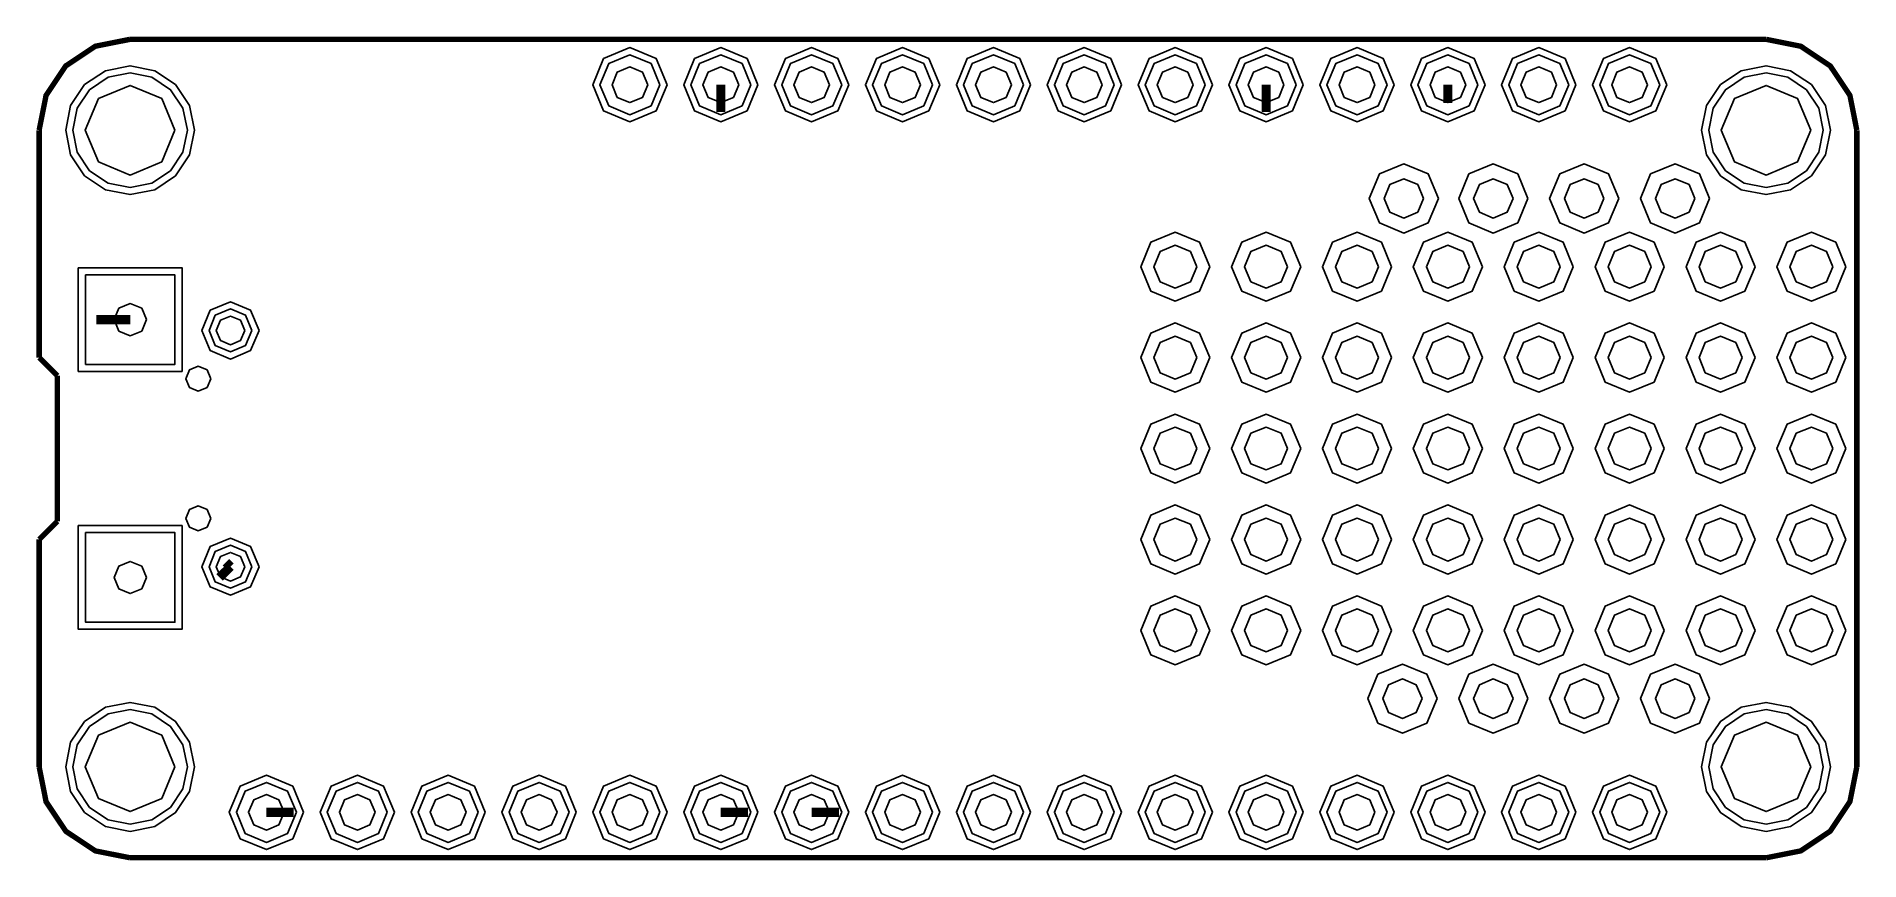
# Model space of a CAD drawing. Extents: x 0 to 2.01, y 0 to 0.91.
import ezdxf

# ---------------------------------------------------------------- set-up
doc = ezdxf.new("R2010")
doc.units = 0
doc.layers.get('0').update_dxf_attribs({"linetype": 'CONTINUOUS'})

msp = doc.modelspace()

# ---------------------------------------------------------------- linework, layer by layer
at = {"color": 52, "const_width": 0.00591}
for points in [[(0.1031, 0.9029), (0.0648, 0.8953), (0.0323, 0.8737), (0.0106, 0.8413), (0.003, 0.803)], [(1.903, 0.903), (0.103, 0.903)], [(2.003, 0.803), (1.9954, 0.8413), (1.9737, 0.8737), (1.9413, 0.8953), (1.9031, 0.9029)], [(0.003, 0.803), (0.003, 0.553)], [(2.003, 0.103), (2.003, 0.803)], [(0.003, 0.553), (0.023, 0.533)], [(0.023, 0.533), (0.023, 0.373)], [(0.023, 0.373), (0.003, 0.353)], [(0.003, 0.353), (0.003, 0.103)], [(0.003, 0.103), (0.0106, 0.0647), (0.0323, 0.0322), (0.0648, 0.0106), (0.1031, 0.003)], [(1.9031, 0.003), (1.9413, 0.0106), (1.9737, 0.0322), (1.9954, 0.0647), (2.003, 0.103)], [(0.103, 0.003), (1.903, 0.003)]]:
    msp.add_lwpolyline(points, dxfattribs=at)
at = {"color": 14}
for points in [[(0.6939, 0.853), (0.682, 0.8241), (0.653, 0.8121), (0.6241, 0.8241), (0.6122, 0.853), (0.6241, 0.8818), (0.653, 0.8938), (0.682, 0.8818), (0.6939, 0.853)], [(0.686, 0.853), (0.6764, 0.8296), (0.653, 0.82), (0.6297, 0.8296), (0.6201, 0.853), (0.6297, 0.8763), (0.653, 0.886), (0.6764, 0.8763), (0.686, 0.853)], [(0.686, 0.853), (0.6764, 0.8296), (0.653, 0.82), (0.6297, 0.8296), (0.6201, 0.853), (0.6297, 0.8763), (0.653, 0.886), (0.6764, 0.8763), (0.686, 0.853)], [(0.7939, 0.853), (0.782, 0.8241), (0.753, 0.8121), (0.7242, 0.8241), (0.7122, 0.853), (0.7242, 0.8818), (0.753, 0.8938), (0.782, 0.8818), (0.7939, 0.853)], [(0.7861, 0.853), (0.7764, 0.8296), (0.753, 0.82), (0.7297, 0.8296), (0.7201, 0.853), (0.7297, 0.8763), (0.753, 0.886), (0.7764, 0.8763), (0.7861, 0.853)], [(0.7861, 0.853), (0.7764, 0.8296), (0.753, 0.82), (0.7297, 0.8296), (0.7201, 0.853), (0.7297, 0.8763), (0.753, 0.886), (0.7764, 0.8763), (0.7861, 0.853)], [(0.8939, 0.853), (0.8819, 0.8241), (0.853, 0.8121), (0.8242, 0.8241), (0.8122, 0.853), (0.8242, 0.8818), (0.853, 0.8938), (0.8819, 0.8818), (0.8939, 0.853)], [(0.8861, 0.853), (0.8764, 0.8296), (0.853, 0.82), (0.8297, 0.8296), (0.82, 0.853), (0.8297, 0.8763), (0.853, 0.886), (0.8764, 0.8763), (0.8861, 0.853)], [(0.8861, 0.853), (0.8764, 0.8296), (0.853, 0.82), (0.8297, 0.8296), (0.82, 0.853), (0.8297, 0.8763), (0.853, 0.886), (0.8764, 0.8763), (0.8861, 0.853)], [(0.9939, 0.853), (0.9819, 0.8241), (0.9531, 0.8121), (0.9242, 0.8241), (0.9122, 0.853), (0.9242, 0.8818), (0.9531, 0.8938), (0.9819, 0.8818), (0.9939, 0.853)], [(0.9861, 0.853), (0.9764, 0.8296), (0.9531, 0.82), (0.9297, 0.8296), (0.92, 0.853), (0.9297, 0.8763), (0.9531, 0.886), (0.9764, 0.8763), (0.9861, 0.853)], [(0.9861, 0.853), (0.9764, 0.8296), (0.9531, 0.82), (0.9297, 0.8296), (0.92, 0.853), (0.9297, 0.8763), (0.9531, 0.886), (0.9764, 0.8763), (0.9861, 0.853)], [(1.0939, 0.853), (1.082, 0.8241), (1.0531, 0.8121), (1.0241, 0.8241), (1.0122, 0.853), (1.0241, 0.8818), (1.0531, 0.8938), (1.082, 0.8818), (1.0939, 0.853)], [(1.086, 0.853), (1.0764, 0.8296), (1.0531, 0.82), (1.0297, 0.8296), (1.0201, 0.853), (1.0297, 0.8763), (1.0531, 0.886), (1.0764, 0.8763), (1.086, 0.853)], [(1.086, 0.853), (1.0764, 0.8296), (1.0531, 0.82), (1.0297, 0.8296), (1.0201, 0.853), (1.0297, 0.8763), (1.0531, 0.886), (1.0764, 0.8763), (1.086, 0.853)], [(1.1939, 0.853), (1.182, 0.8241), (1.153, 0.8121), (1.1241, 0.8241), (1.1122, 0.853), (1.1241, 0.8818), (1.153, 0.8938), (1.182, 0.8818), (1.1939, 0.853)], [(1.186, 0.853), (1.1764, 0.8296), (1.153, 0.82), (1.1297, 0.8296), (1.1201, 0.853), (1.1297, 0.8763), (1.153, 0.886), (1.1764, 0.8763), (1.186, 0.853)], [(1.186, 0.853), (1.1764, 0.8296), (1.153, 0.82), (1.1297, 0.8296), (1.1201, 0.853), (1.1297, 0.8763), (1.153, 0.886), (1.1764, 0.8763), (1.186, 0.853)], [(1.2939, 0.853), (1.282, 0.8241), (1.253, 0.8121), (1.2242, 0.8241), (1.2122, 0.853), (1.2242, 0.8818), (1.253, 0.8938), (1.282, 0.8818), (1.2939, 0.853)], [(1.2861, 0.853), (1.2764, 0.8296), (1.253, 0.82), (1.2297, 0.8296), (1.2201, 0.853), (1.2297, 0.8763), (1.253, 0.886), (1.2764, 0.8763), (1.2861, 0.853)], [(1.2861, 0.853), (1.2764, 0.8296), (1.253, 0.82), (1.2297, 0.8296), (1.2201, 0.853), (1.2297, 0.8763), (1.253, 0.886), (1.2764, 0.8763), (1.2861, 0.853)], [(1.3939, 0.853), (1.3819, 0.8241), (1.353, 0.8121), (1.3242, 0.8241), (1.3122, 0.853), (1.3242, 0.8818), (1.353, 0.8938), (1.3819, 0.8818), (1.3939, 0.853)], [(1.3861, 0.853), (1.3764, 0.8296), (1.353, 0.82), (1.3297, 0.8296), (1.32, 0.853), (1.3297, 0.8763), (1.353, 0.886), (1.3764, 0.8763), (1.3861, 0.853)], [(1.3861, 0.853), (1.3764, 0.8296), (1.353, 0.82), (1.3297, 0.8296), (1.32, 0.853), (1.3297, 0.8763), (1.353, 0.886), (1.3764, 0.8763), (1.3861, 0.853)], [(1.4939, 0.853), (1.4819, 0.8241), (1.4531, 0.8121), (1.4242, 0.8241), (1.4122, 0.853), (1.4242, 0.8818), (1.4531, 0.8938), (1.4819, 0.8818), (1.4939, 0.853)], [(1.4861, 0.853), (1.4764, 0.8296), (1.4531, 0.82), (1.4297, 0.8296), (1.42, 0.853), (1.4297, 0.8763), (1.4531, 0.886), (1.4764, 0.8763), (1.4861, 0.853)], [(1.4861, 0.853), (1.4764, 0.8296), (1.4531, 0.82), (1.4297, 0.8296), (1.42, 0.853), (1.4297, 0.8763), (1.4531, 0.886), (1.4764, 0.8763), (1.4861, 0.853)], [(1.5939, 0.853), (1.582, 0.8241), (1.5531, 0.8121), (1.5241, 0.8241), (1.5122, 0.853), (1.5241, 0.8818), (1.5531, 0.8938), (1.582, 0.8818), (1.5939, 0.853)], [(1.586, 0.853), (1.5764, 0.8296), (1.5531, 0.82), (1.5297, 0.8296), (1.5201, 0.853), (1.5297, 0.8763), (1.5531, 0.886), (1.5764, 0.8763), (1.586, 0.853)], [(1.586, 0.853), (1.5764, 0.8296), (1.5531, 0.82), (1.5297, 0.8296), (1.5201, 0.853), (1.5297, 0.8763), (1.5531, 0.886), (1.5764, 0.8763), (1.586, 0.853)], [(1.6939, 0.853), (1.682, 0.8241), (1.6531, 0.8121), (1.6241, 0.8241), (1.6122, 0.853), (1.6241, 0.8818), (1.6531, 0.8938), (1.682, 0.8818), (1.6939, 0.853)], [(1.686, 0.853), (1.6764, 0.8296), (1.6531, 0.82), (1.6297, 0.8296), (1.6201, 0.853), (1.6297, 0.8763), (1.6531, 0.886), (1.6764, 0.8763), (1.686, 0.853)], [(1.686, 0.853), (1.6764, 0.8296), (1.6531, 0.82), (1.6297, 0.8296), (1.6201, 0.853), (1.6297, 0.8763), (1.6531, 0.886), (1.6764, 0.8763), (1.686, 0.853)], [(1.7939, 0.853), (1.782, 0.8241), (1.753, 0.8121), (1.7242, 0.8241), (1.7122, 0.853), (1.7242, 0.8818), (1.753, 0.8938), (1.782, 0.8818), (1.7939, 0.853)], [(1.7861, 0.853), (1.7764, 0.8296), (1.753, 0.82), (1.7297, 0.8296), (1.7201, 0.853), (1.7297, 0.8763), (1.753, 0.886), (1.7764, 0.8763), (1.7861, 0.853)], [(1.7861, 0.853), (1.7764, 0.8296), (1.753, 0.82), (1.7297, 0.8296), (1.7201, 0.853), (1.7297, 0.8763), (1.753, 0.886), (1.7764, 0.8763), (1.7861, 0.853)], [(0.1739, 0.803), (0.1685, 0.7759), (0.1532, 0.7529), (0.1302, 0.7375), (0.1031, 0.7321), (0.0759, 0.7375), (0.053, 0.7529), (0.0375, 0.7759), (0.0322, 0.803), (0.0375, 0.8301), (0.053, 0.8531), (0.0759, 0.8684), (0.1031, 0.8738), (0.1302, 0.8684), (0.1532, 0.8531), (0.1685, 0.8301), (0.1739, 0.803)], [(0.1661, 0.803), (0.1612, 0.7789), (0.1476, 0.7584), (0.1271, 0.7448), (0.1031, 0.74), (0.0789, 0.7448), (0.0585, 0.7584), (0.0448, 0.7789), (0.04, 0.803), (0.0448, 0.8271), (0.0585, 0.8475), (0.0789, 0.8612), (0.1031, 0.8659), (0.1271, 0.8612), (0.1476, 0.8475), (0.1612, 0.8271), (0.1661, 0.803)], [(0.1661, 0.803), (0.1612, 0.7789), (0.1476, 0.7584), (0.1271, 0.7448), (0.1031, 0.74), (0.0789, 0.7448), (0.0585, 0.7584), (0.0448, 0.7789), (0.04, 0.803), (0.0448, 0.8271), (0.0585, 0.8475), (0.0789, 0.8612), (0.1031, 0.8659), (0.1271, 0.8612), (0.1476, 0.8475), (0.1612, 0.8271), (0.1661, 0.803)], [(1.9739, 0.803), (1.9685, 0.7759), (1.9532, 0.7529), (1.9301, 0.7375), (1.9031, 0.7321), (1.8759, 0.7375), (1.8529, 0.7529), (1.8376, 0.7759), (1.8322, 0.803), (1.8376, 0.8301), (1.8529, 0.8531), (1.8759, 0.8684), (1.9031, 0.8738), (1.9301, 0.8684), (1.9532, 0.8531), (1.9685, 0.8301), (1.9739, 0.803)], [(1.966, 0.803), (1.9612, 0.7789), (1.9476, 0.7584), (1.9271, 0.7448), (1.9031, 0.74), (1.8789, 0.7448), (1.8585, 0.7584), (1.8448, 0.7789), (1.8401, 0.803), (1.8448, 0.8271), (1.8585, 0.8475), (1.8789, 0.8612), (1.9031, 0.8659), (1.9271, 0.8612), (1.9476, 0.8475), (1.9612, 0.8271), (1.966, 0.803)], [(1.966, 0.803), (1.9612, 0.7789), (1.9476, 0.7584), (1.9271, 0.7448), (1.9031, 0.74), (1.8789, 0.7448), (1.8585, 0.7584), (1.8448, 0.7789), (1.8401, 0.803), (1.8448, 0.8271), (1.8585, 0.8475), (1.8789, 0.8612), (1.9031, 0.8659), (1.9271, 0.8612), (1.9476, 0.8475), (1.9612, 0.8271), (1.966, 0.803)], [(0.0461, 0.6518), (0.1603, 0.6518), (0.1603, 0.5377), (0.0461, 0.5377), (0.0461, 0.6518)], [(0.054, 0.6439), (0.1524, 0.6439), (0.1524, 0.5455), (0.054, 0.5455), (0.054, 0.6439)], [(0.054, 0.6439), (0.1524, 0.6439), (0.1524, 0.5455), (0.054, 0.5455), (0.054, 0.6439)], [(0.245, 0.5829), (0.2357, 0.5607), (0.2135, 0.5514), (0.1912, 0.5607), (0.182, 0.5829), (0.1912, 0.6051), (0.2135, 0.6144), (0.2357, 0.6051), (0.245, 0.5829)], [(0.2371, 0.5829), (0.2301, 0.5662), (0.2135, 0.5592), (0.1968, 0.5662), (0.1899, 0.5829), (0.1968, 0.5996), (0.2135, 0.6065), (0.2301, 0.5996), (0.2371, 0.5829)], [(0.2371, 0.5829), (0.2301, 0.5662), (0.2135, 0.5592), (0.1968, 0.5662), (0.1899, 0.5829), (0.1968, 0.5996), (0.2135, 0.6065), (0.2301, 0.5996), (0.2371, 0.5829)], [(0.0461, 0.3683), (0.1603, 0.3683), (0.1603, 0.2542), (0.0461, 0.2542), (0.0461, 0.3683)], [(0.054, 0.3605), (0.1524, 0.3605), (0.1524, 0.262), (0.054, 0.262), (0.054, 0.3605)], [(0.054, 0.3605), (0.1524, 0.3605), (0.1524, 0.262), (0.054, 0.262), (0.054, 0.3605)], [(0.245, 0.323), (0.2357, 0.3008), (0.2135, 0.2916), (0.1912, 0.3008), (0.182, 0.323), (0.1912, 0.3453), (0.2135, 0.3545), (0.2357, 0.3453), (0.245, 0.323)], [(0.2371, 0.323), (0.2301, 0.3064), (0.2135, 0.2994), (0.1968, 0.3064), (0.1899, 0.323), (0.1968, 0.3398), (0.2135, 0.3467), (0.2301, 0.3398), (0.2371, 0.323)], [(0.2371, 0.323), (0.2301, 0.3064), (0.2135, 0.2994), (0.1968, 0.3064), (0.1899, 0.323), (0.1968, 0.3398), (0.2135, 0.3467), (0.2301, 0.3398), (0.2371, 0.323)], [(0.1739, 0.103), (0.1685, 0.0758), (0.1532, 0.0528), (0.1302, 0.0375), (0.1031, 0.0321), (0.0759, 0.0375), (0.053, 0.0528), (0.0375, 0.0758), (0.0322, 0.103), (0.0375, 0.1301), (0.053, 0.153), (0.0759, 0.1685), (0.1031, 0.1738), (0.1302, 0.1685), (0.1532, 0.153), (0.1685, 0.1301), (0.1739, 0.103)], [(0.1661, 0.103), (0.1612, 0.0789), (0.1476, 0.0584), (0.1271, 0.0448), (0.1031, 0.04), (0.0789, 0.0448), (0.0585, 0.0584), (0.0448, 0.0789), (0.04, 0.103), (0.0448, 0.1271), (0.0585, 0.1475), (0.0789, 0.1612), (0.1031, 0.166), (0.1271, 0.1612), (0.1476, 0.1475), (0.1612, 0.1271), (0.1661, 0.103)], [(0.1661, 0.103), (0.1612, 0.0789), (0.1476, 0.0584), (0.1271, 0.0448), (0.1031, 0.04), (0.0789, 0.0448), (0.0585, 0.0584), (0.0448, 0.0789), (0.04, 0.103), (0.0448, 0.1271), (0.0585, 0.1475), (0.0789, 0.1612), (0.1031, 0.166), (0.1271, 0.1612), (0.1476, 0.1475), (0.1612, 0.1271), (0.1661, 0.103)], [(1.9739, 0.103), (1.9685, 0.0758), (1.9532, 0.0528), (1.9301, 0.0375), (1.9031, 0.0321), (1.8759, 0.0375), (1.8529, 0.0528), (1.8376, 0.0758), (1.8322, 0.103), (1.8376, 0.1301), (1.8529, 0.153), (1.8759, 0.1685), (1.9031, 0.1738), (1.9301, 0.1685), (1.9532, 0.153), (1.9685, 0.1301), (1.9739, 0.103)], [(1.966, 0.103), (1.9612, 0.0789), (1.9476, 0.0584), (1.9271, 0.0448), (1.9031, 0.04), (1.8789, 0.0448), (1.8585, 0.0584), (1.8448, 0.0789), (1.8401, 0.103), (1.8448, 0.1271), (1.8585, 0.1475), (1.8789, 0.1612), (1.9031, 0.166), (1.9271, 0.1612), (1.9476, 0.1475), (1.9612, 0.1271), (1.966, 0.103)], [(1.966, 0.103), (1.9612, 0.0789), (1.9476, 0.0584), (1.9271, 0.0448), (1.9031, 0.04), (1.8789, 0.0448), (1.8585, 0.0584), (1.8448, 0.0789), (1.8401, 0.103), (1.8448, 0.1271), (1.8585, 0.1475), (1.8789, 0.1612), (1.9031, 0.166), (1.9271, 0.1612), (1.9476, 0.1475), (1.9612, 0.1271), (1.966, 0.103)], [(0.2939, 0.053), (0.282, 0.024), (0.253, 0.0121), (0.2242, 0.024), (0.2122, 0.053), (0.2242, 0.0819), (0.253, 0.0939), (0.282, 0.0819), (0.2939, 0.053)], [(0.2861, 0.053), (0.2764, 0.0296), (0.253, 0.02), (0.2297, 0.0296), (0.2201, 0.053), (0.2297, 0.0763), (0.253, 0.0859), (0.2764, 0.0763), (0.2861, 0.053)], [(0.2861, 0.053), (0.2764, 0.0296), (0.253, 0.02), (0.2297, 0.0296), (0.2201, 0.053), (0.2297, 0.0763), (0.253, 0.0859), (0.2764, 0.0763), (0.2861, 0.053)], [(0.3939, 0.053), (0.3819, 0.024), (0.3531, 0.0121), (0.3242, 0.024), (0.3122, 0.053), (0.3242, 0.0819), (0.3531, 0.0939), (0.3819, 0.0819), (0.3939, 0.053)], [(0.3861, 0.053), (0.3764, 0.0296), (0.3531, 0.02), (0.3297, 0.0296), (0.32, 0.053), (0.3297, 0.0763), (0.3531, 0.0859), (0.3764, 0.0763), (0.3861, 0.053)], [(0.3861, 0.053), (0.3764, 0.0296), (0.3531, 0.02), (0.3297, 0.0296), (0.32, 0.053), (0.3297, 0.0763), (0.3531, 0.0859), (0.3764, 0.0763), (0.3861, 0.053)], [(0.4939, 0.053), (0.4819, 0.024), (0.4531, 0.0121), (0.4242, 0.024), (0.4122, 0.053), (0.4242, 0.0819), (0.4531, 0.0939), (0.4819, 0.0819), (0.4939, 0.053)], [(0.4861, 0.053), (0.4764, 0.0296), (0.4531, 0.02), (0.4297, 0.0296), (0.42, 0.053), (0.4297, 0.0763), (0.4531, 0.0859), (0.4764, 0.0763), (0.4861, 0.053)], [(0.4861, 0.053), (0.4764, 0.0296), (0.4531, 0.02), (0.4297, 0.0296), (0.42, 0.053), (0.4297, 0.0763), (0.4531, 0.0859), (0.4764, 0.0763), (0.4861, 0.053)], [(0.5939, 0.053), (0.582, 0.024), (0.5531, 0.0121), (0.5241, 0.024), (0.5122, 0.053), (0.5241, 0.0819), (0.5531, 0.0939), (0.582, 0.0819), (0.5939, 0.053)], [(0.586, 0.053), (0.5764, 0.0296), (0.5531, 0.02), (0.5297, 0.0296), (0.5201, 0.053), (0.5297, 0.0763), (0.5531, 0.0859), (0.5764, 0.0763), (0.586, 0.053)], [(0.586, 0.053), (0.5764, 0.0296), (0.5531, 0.02), (0.5297, 0.0296), (0.5201, 0.053), (0.5297, 0.0763), (0.5531, 0.0859), (0.5764, 0.0763), (0.586, 0.053)], [(0.6939, 0.053), (0.682, 0.024), (0.653, 0.0121), (0.6241, 0.024), (0.6122, 0.053), (0.6241, 0.0819), (0.653, 0.0939), (0.682, 0.0819), (0.6939, 0.053)], [(0.686, 0.053), (0.6764, 0.0296), (0.653, 0.02), (0.6297, 0.0296), (0.6201, 0.053), (0.6297, 0.0763), (0.653, 0.0859), (0.6764, 0.0763), (0.686, 0.053)], [(0.686, 0.053), (0.6764, 0.0296), (0.653, 0.02), (0.6297, 0.0296), (0.6201, 0.053), (0.6297, 0.0763), (0.653, 0.0859), (0.6764, 0.0763), (0.686, 0.053)], [(0.7939, 0.053), (0.782, 0.024), (0.753, 0.0121), (0.7242, 0.024), (0.7122, 0.053), (0.7242, 0.0819), (0.753, 0.0939), (0.782, 0.0819), (0.7939, 0.053)], [(0.7861, 0.053), (0.7764, 0.0296), (0.753, 0.02), (0.7297, 0.0296), (0.7201, 0.053), (0.7297, 0.0763), (0.753, 0.0859), (0.7764, 0.0763), (0.7861, 0.053)], [(0.7861, 0.053), (0.7764, 0.0296), (0.753, 0.02), (0.7297, 0.0296), (0.7201, 0.053), (0.7297, 0.0763), (0.753, 0.0859), (0.7764, 0.0763), (0.7861, 0.053)], [(0.8939, 0.053), (0.8819, 0.024), (0.853, 0.0121), (0.8242, 0.024), (0.8122, 0.053), (0.8242, 0.0819), (0.853, 0.0939), (0.8819, 0.0819), (0.8939, 0.053)], [(0.8861, 0.053), (0.8764, 0.0296), (0.853, 0.02), (0.8297, 0.0296), (0.82, 0.053), (0.8297, 0.0763), (0.853, 0.0859), (0.8764, 0.0763), (0.8861, 0.053)], [(0.8861, 0.053), (0.8764, 0.0296), (0.853, 0.02), (0.8297, 0.0296), (0.82, 0.053), (0.8297, 0.0763), (0.853, 0.0859), (0.8764, 0.0763), (0.8861, 0.053)], [(0.9939, 0.053), (0.9819, 0.024), (0.9531, 0.0121), (0.9242, 0.024), (0.9122, 0.053), (0.9242, 0.0819), (0.9531, 0.0939), (0.9819, 0.0819), (0.9939, 0.053)], [(0.9861, 0.053), (0.9764, 0.0296), (0.9531, 0.02), (0.9297, 0.0296), (0.92, 0.053), (0.9297, 0.0763), (0.9531, 0.0859), (0.9764, 0.0763), (0.9861, 0.053)], [(0.9861, 0.053), (0.9764, 0.0296), (0.9531, 0.02), (0.9297, 0.0296), (0.92, 0.053), (0.9297, 0.0763), (0.9531, 0.0859), (0.9764, 0.0763), (0.9861, 0.053)], [(1.0939, 0.053), (1.082, 0.024), (1.0531, 0.0121), (1.0241, 0.024), (1.0122, 0.053), (1.0241, 0.0819), (1.0531, 0.0939), (1.082, 0.0819), (1.0939, 0.053)], [(1.086, 0.053), (1.0764, 0.0296), (1.0531, 0.02), (1.0297, 0.0296), (1.0201, 0.053), (1.0297, 0.0763), (1.0531, 0.0859), (1.0764, 0.0763), (1.086, 0.053)], [(1.086, 0.053), (1.0764, 0.0296), (1.0531, 0.02), (1.0297, 0.0296), (1.0201, 0.053), (1.0297, 0.0763), (1.0531, 0.0859), (1.0764, 0.0763), (1.086, 0.053)], [(1.1939, 0.053), (1.182, 0.024), (1.153, 0.0121), (1.1241, 0.024), (1.1122, 0.053), (1.1241, 0.0819), (1.153, 0.0939), (1.182, 0.0819), (1.1939, 0.053)], [(1.186, 0.053), (1.1764, 0.0296), (1.153, 0.02), (1.1297, 0.0296), (1.1201, 0.053), (1.1297, 0.0763), (1.153, 0.0859), (1.1764, 0.0763), (1.186, 0.053)], [(1.186, 0.053), (1.1764, 0.0296), (1.153, 0.02), (1.1297, 0.0296), (1.1201, 0.053), (1.1297, 0.0763), (1.153, 0.0859), (1.1764, 0.0763), (1.186, 0.053)], [(1.2939, 0.053), (1.282, 0.024), (1.253, 0.0121), (1.2242, 0.024), (1.2122, 0.053), (1.2242, 0.0819), (1.253, 0.0939), (1.282, 0.0819), (1.2939, 0.053)], [(1.2861, 0.053), (1.2764, 0.0296), (1.253, 0.02), (1.2297, 0.0296), (1.2201, 0.053), (1.2297, 0.0763), (1.253, 0.0859), (1.2764, 0.0763), (1.2861, 0.053)], [(1.2861, 0.053), (1.2764, 0.0296), (1.253, 0.02), (1.2297, 0.0296), (1.2201, 0.053), (1.2297, 0.0763), (1.253, 0.0859), (1.2764, 0.0763), (1.2861, 0.053)], [(1.3939, 0.053), (1.3819, 0.024), (1.353, 0.0121), (1.3242, 0.024), (1.3122, 0.053), (1.3242, 0.0819), (1.353, 0.0939), (1.3819, 0.0819), (1.3939, 0.053)], [(1.3861, 0.053), (1.3764, 0.0296), (1.353, 0.02), (1.3297, 0.0296), (1.32, 0.053), (1.3297, 0.0763), (1.353, 0.0859), (1.3764, 0.0763), (1.3861, 0.053)], [(1.3861, 0.053), (1.3764, 0.0296), (1.353, 0.02), (1.3297, 0.0296), (1.32, 0.053), (1.3297, 0.0763), (1.353, 0.0859), (1.3764, 0.0763), (1.3861, 0.053)], [(1.4939, 0.053), (1.4819, 0.024), (1.4531, 0.0121), (1.4242, 0.024), (1.4122, 0.053), (1.4242, 0.0819), (1.4531, 0.0939), (1.4819, 0.0819), (1.4939, 0.053)], [(1.4861, 0.053), (1.4764, 0.0296), (1.4531, 0.02), (1.4297, 0.0296), (1.42, 0.053), (1.4297, 0.0763), (1.4531, 0.0859), (1.4764, 0.0763), (1.4861, 0.053)], [(1.4861, 0.053), (1.4764, 0.0296), (1.4531, 0.02), (1.4297, 0.0296), (1.42, 0.053), (1.4297, 0.0763), (1.4531, 0.0859), (1.4764, 0.0763), (1.4861, 0.053)], [(1.5939, 0.053), (1.582, 0.024), (1.5531, 0.0121), (1.5241, 0.024), (1.5122, 0.053), (1.5241, 0.0819), (1.5531, 0.0939), (1.582, 0.0819), (1.5939, 0.053)], [(1.586, 0.053), (1.5764, 0.0296), (1.5531, 0.02), (1.5297, 0.0296), (1.5201, 0.053), (1.5297, 0.0763), (1.5531, 0.0859), (1.5764, 0.0763), (1.586, 0.053)], [(1.586, 0.053), (1.5764, 0.0296), (1.5531, 0.02), (1.5297, 0.0296), (1.5201, 0.053), (1.5297, 0.0763), (1.5531, 0.0859), (1.5764, 0.0763), (1.586, 0.053)], [(1.6939, 0.053), (1.682, 0.024), (1.6531, 0.0121), (1.6241, 0.024), (1.6122, 0.053), (1.6241, 0.0819), (1.6531, 0.0939), (1.682, 0.0819), (1.6939, 0.053)], [(1.686, 0.053), (1.6764, 0.0296), (1.6531, 0.02), (1.6297, 0.0296), (1.6201, 0.053), (1.6297, 0.0763), (1.6531, 0.0859), (1.6764, 0.0763), (1.686, 0.053)], [(1.686, 0.053), (1.6764, 0.0296), (1.6531, 0.02), (1.6297, 0.0296), (1.6201, 0.053), (1.6297, 0.0763), (1.6531, 0.0859), (1.6764, 0.0763), (1.686, 0.053)], [(1.7939, 0.053), (1.782, 0.024), (1.753, 0.0121), (1.7242, 0.024), (1.7122, 0.053), (1.7242, 0.0819), (1.753, 0.0939), (1.782, 0.0819), (1.7939, 0.053)], [(1.7861, 0.053), (1.7764, 0.0296), (1.753, 0.02), (1.7297, 0.0296), (1.7201, 0.053), (1.7297, 0.0763), (1.753, 0.0859), (1.7764, 0.0763), (1.7861, 0.053)], [(1.7861, 0.053), (1.7764, 0.0296), (1.753, 0.02), (1.7297, 0.0296), (1.7201, 0.053), (1.7297, 0.0763), (1.753, 0.0859), (1.7764, 0.0763), (1.7861, 0.053)]]:
    msp.add_lwpolyline(points, close=True, dxfattribs=at)
at = {"color": 7}
for points in [[(0.6727, 0.853), (0.6669, 0.8391), (0.653, 0.8333), (0.6391, 0.8391), (0.6334, 0.853), (0.6391, 0.8669), (0.653, 0.8727), (0.6669, 0.8669), (0.6727, 0.853)], [(0.6727, 0.853), (0.6669, 0.8391), (0.653, 0.8333), (0.6391, 0.8391), (0.6334, 0.853), (0.6391, 0.8669), (0.653, 0.8727), (0.6669, 0.8669), (0.6727, 0.853)], [(0.7727, 0.853), (0.7669, 0.8391), (0.753, 0.8333), (0.7391, 0.8391), (0.7333, 0.853), (0.7391, 0.8669), (0.753, 0.8727), (0.7669, 0.8669), (0.7727, 0.853)], [(0.7727, 0.853), (0.7669, 0.8391), (0.753, 0.8333), (0.7391, 0.8391), (0.7333, 0.853), (0.7391, 0.8669), (0.753, 0.8727), (0.7669, 0.8669), (0.7727, 0.853)], [(0.8727, 0.853), (0.8669, 0.8391), (0.853, 0.8333), (0.8391, 0.8391), (0.8334, 0.853), (0.8391, 0.8669), (0.853, 0.8727), (0.8669, 0.8669), (0.8727, 0.853)], [(0.8727, 0.853), (0.8669, 0.8391), (0.853, 0.8333), (0.8391, 0.8391), (0.8334, 0.853), (0.8391, 0.8669), (0.853, 0.8727), (0.8669, 0.8669), (0.8727, 0.853)], [(0.9727, 0.853), (0.967, 0.8391), (0.9531, 0.8333), (0.9391, 0.8391), (0.9334, 0.853), (0.9391, 0.8669), (0.9531, 0.8727), (0.967, 0.8669), (0.9727, 0.853)], [(0.9727, 0.853), (0.967, 0.8391), (0.9531, 0.8333), (0.9391, 0.8391), (0.9334, 0.853), (0.9391, 0.8669), (0.9531, 0.8727), (0.967, 0.8669), (0.9727, 0.853)], [(1.0728, 0.853), (1.067, 0.8391), (1.0531, 0.8333), (1.0391, 0.8391), (1.0334, 0.853), (1.0391, 0.8669), (1.0531, 0.8727), (1.067, 0.8669), (1.0728, 0.853)], [(1.0728, 0.853), (1.067, 0.8391), (1.0531, 0.8333), (1.0391, 0.8391), (1.0334, 0.853), (1.0391, 0.8669), (1.0531, 0.8727), (1.067, 0.8669), (1.0728, 0.853)], [(1.1727, 0.853), (1.1669, 0.8391), (1.153, 0.8333), (1.1391, 0.8391), (1.1334, 0.853), (1.1391, 0.8669), (1.153, 0.8727), (1.1669, 0.8669), (1.1727, 0.853)], [(1.1727, 0.853), (1.1669, 0.8391), (1.153, 0.8333), (1.1391, 0.8391), (1.1334, 0.853), (1.1391, 0.8669), (1.153, 0.8727), (1.1669, 0.8669), (1.1727, 0.853)], [(1.2727, 0.853), (1.2669, 0.8391), (1.253, 0.8333), (1.2391, 0.8391), (1.2333, 0.853), (1.2391, 0.8669), (1.253, 0.8727), (1.2669, 0.8669), (1.2727, 0.853)], [(1.2727, 0.853), (1.2669, 0.8391), (1.253, 0.8333), (1.2391, 0.8391), (1.2333, 0.853), (1.2391, 0.8669), (1.253, 0.8727), (1.2669, 0.8669), (1.2727, 0.853)], [(1.3727, 0.853), (1.3669, 0.8391), (1.353, 0.8333), (1.3391, 0.8391), (1.3334, 0.853), (1.3391, 0.8669), (1.353, 0.8727), (1.3669, 0.8669), (1.3727, 0.853)], [(1.3727, 0.853), (1.3669, 0.8391), (1.353, 0.8333), (1.3391, 0.8391), (1.3334, 0.853), (1.3391, 0.8669), (1.353, 0.8727), (1.3669, 0.8669), (1.3727, 0.853)], [(1.4727, 0.853), (1.467, 0.8391), (1.4531, 0.8333), (1.4391, 0.8391), (1.4334, 0.853), (1.4391, 0.8669), (1.4531, 0.8727), (1.467, 0.8669), (1.4727, 0.853)], [(1.4727, 0.853), (1.467, 0.8391), (1.4531, 0.8333), (1.4391, 0.8391), (1.4334, 0.853), (1.4391, 0.8669), (1.4531, 0.8727), (1.467, 0.8669), (1.4727, 0.853)], [(1.5728, 0.853), (1.5669, 0.8391), (1.5531, 0.8333), (1.5391, 0.8391), (1.5334, 0.853), (1.5391, 0.8669), (1.5531, 0.8727), (1.5669, 0.8669), (1.5728, 0.853)], [(1.5728, 0.853), (1.5669, 0.8391), (1.5531, 0.8333), (1.5391, 0.8391), (1.5334, 0.853), (1.5391, 0.8669), (1.5531, 0.8727), (1.5669, 0.8669), (1.5728, 0.853)], [(1.6727, 0.853), (1.6669, 0.8391), (1.6531, 0.8333), (1.6391, 0.8391), (1.6334, 0.853), (1.6391, 0.8669), (1.6531, 0.8727), (1.6669, 0.8669), (1.6727, 0.853)], [(1.6727, 0.853), (1.6669, 0.8391), (1.6531, 0.8333), (1.6391, 0.8391), (1.6334, 0.853), (1.6391, 0.8669), (1.6531, 0.8727), (1.6669, 0.8669), (1.6727, 0.853)], [(1.7727, 0.853), (1.7669, 0.8391), (1.753, 0.8333), (1.7391, 0.8391), (1.7333, 0.853), (1.7391, 0.8669), (1.753, 0.8727), (1.7669, 0.8669), (1.7727, 0.853)], [(1.7727, 0.853), (1.7669, 0.8391), (1.753, 0.8333), (1.7391, 0.8391), (1.7333, 0.853), (1.7391, 0.8669), (1.753, 0.8727), (1.7669, 0.8669), (1.7727, 0.853)], [(0.1523, 0.803), (0.1379, 0.7682), (0.1031, 0.7537), (0.0683, 0.7682), (0.0538, 0.803), (0.0683, 0.8378), (0.1031, 0.8522), (0.1379, 0.8378), (0.1523, 0.803)], [(0.1523, 0.803), (0.1379, 0.7682), (0.1031, 0.7537), (0.0683, 0.7682), (0.0538, 0.803), (0.0683, 0.8378), (0.1031, 0.8522), (0.1379, 0.8378), (0.1523, 0.803)], [(1.9523, 0.803), (1.9378, 0.7682), (1.9031, 0.7537), (1.8683, 0.7682), (1.8538, 0.803), (1.8683, 0.8378), (1.9031, 0.8522), (1.9378, 0.8378), (1.9523, 0.803)], [(1.9523, 0.803), (1.9378, 0.7682), (1.9031, 0.7537), (1.8683, 0.7682), (1.8538, 0.803), (1.8683, 0.8378), (1.9031, 0.8522), (1.9378, 0.8378), (1.9523, 0.803)], [(1.5263, 0.728), (1.5199, 0.7127), (1.5046, 0.7063), (1.4893, 0.7127), (1.483, 0.728), (1.4893, 0.7433), (1.5046, 0.7496), (1.5199, 0.7433), (1.5263, 0.728)], [(1.5263, 0.728), (1.5199, 0.7127), (1.5046, 0.7063), (1.4893, 0.7127), (1.483, 0.728), (1.4893, 0.7433), (1.5046, 0.7496), (1.5199, 0.7433), (1.5263, 0.728)], [(1.6247, 0.728), (1.6183, 0.7127), (1.603, 0.7063), (1.5877, 0.7127), (1.5814, 0.728), (1.5877, 0.7433), (1.603, 0.7496), (1.6183, 0.7433), (1.6247, 0.728)], [(1.6247, 0.728), (1.6183, 0.7127), (1.603, 0.7063), (1.5877, 0.7127), (1.5814, 0.728), (1.5877, 0.7433), (1.603, 0.7496), (1.6183, 0.7433), (1.6247, 0.728)], [(1.7247, 0.728), (1.7184, 0.7127), (1.7031, 0.7063), (1.6877, 0.7127), (1.6814, 0.728), (1.6877, 0.7433), (1.7031, 0.7496), (1.7184, 0.7433), (1.7247, 0.728)], [(1.7247, 0.728), (1.7184, 0.7127), (1.7031, 0.7063), (1.6877, 0.7127), (1.6814, 0.728), (1.6877, 0.7433), (1.7031, 0.7496), (1.7184, 0.7433), (1.7247, 0.728)], [(1.8247, 0.728), (1.8184, 0.7127), (1.8031, 0.7063), (1.7877, 0.7127), (1.7814, 0.728), (1.7877, 0.7433), (1.8031, 0.7496), (1.8184, 0.7433), (1.8247, 0.728)], [(1.8247, 0.728), (1.8184, 0.7127), (1.8031, 0.7063), (1.7877, 0.7127), (1.7814, 0.728), (1.7877, 0.7433), (1.8031, 0.7496), (1.8184, 0.7433), (1.8247, 0.728)], [(1.2767, 0.6529), (1.2697, 0.6363), (1.253, 0.6293), (1.2363, 0.6363), (1.2294, 0.6529), (1.2363, 0.6697), (1.253, 0.6766), (1.2697, 0.6697), (1.2767, 0.6529)], [(1.2767, 0.6529), (1.2697, 0.6363), (1.253, 0.6293), (1.2363, 0.6363), (1.2294, 0.6529), (1.2363, 0.6697), (1.253, 0.6766), (1.2697, 0.6697), (1.2767, 0.6529)], [(1.3767, 0.6529), (1.3697, 0.6363), (1.353, 0.6293), (1.3363, 0.6363), (1.3294, 0.6529), (1.3363, 0.6697), (1.353, 0.6766), (1.3697, 0.6697), (1.3767, 0.6529)], [(1.3767, 0.6529), (1.3697, 0.6363), (1.353, 0.6293), (1.3363, 0.6363), (1.3294, 0.6529), (1.3363, 0.6697), (1.353, 0.6766), (1.3697, 0.6697), (1.3767, 0.6529)], [(1.4767, 0.6529), (1.4697, 0.6363), (1.4531, 0.6293), (1.4363, 0.6363), (1.4294, 0.6529), (1.4363, 0.6697), (1.4531, 0.6766), (1.4697, 0.6697), (1.4767, 0.6529)], [(1.4767, 0.6529), (1.4697, 0.6363), (1.4531, 0.6293), (1.4363, 0.6363), (1.4294, 0.6529), (1.4363, 0.6697), (1.4531, 0.6766), (1.4697, 0.6697), (1.4767, 0.6529)], [(1.5767, 0.6529), (1.5697, 0.6363), (1.5531, 0.6293), (1.5363, 0.6363), (1.5294, 0.6529), (1.5363, 0.6697), (1.5531, 0.6766), (1.5697, 0.6697), (1.5767, 0.6529)], [(1.5767, 0.6529), (1.5697, 0.6363), (1.5531, 0.6293), (1.5363, 0.6363), (1.5294, 0.6529), (1.5363, 0.6697), (1.5531, 0.6766), (1.5697, 0.6697), (1.5767, 0.6529)], [(1.6766, 0.6529), (1.6697, 0.6363), (1.6531, 0.6293), (1.6363, 0.6363), (1.6294, 0.6529), (1.6363, 0.6697), (1.6531, 0.6766), (1.6697, 0.6697), (1.6766, 0.6529)], [(1.6766, 0.6529), (1.6697, 0.6363), (1.6531, 0.6293), (1.6363, 0.6363), (1.6294, 0.6529), (1.6363, 0.6697), (1.6531, 0.6766), (1.6697, 0.6697), (1.6766, 0.6529)], [(1.7767, 0.6529), (1.7697, 0.6363), (1.753, 0.6293), (1.7363, 0.6363), (1.7294, 0.6529), (1.7363, 0.6697), (1.753, 0.6766), (1.7697, 0.6697), (1.7767, 0.6529)], [(1.7767, 0.6529), (1.7697, 0.6363), (1.753, 0.6293), (1.7363, 0.6363), (1.7294, 0.6529), (1.7363, 0.6697), (1.753, 0.6766), (1.7697, 0.6697), (1.7767, 0.6529)], [(1.8767, 0.6529), (1.8697, 0.6363), (1.853, 0.6293), (1.8363, 0.6363), (1.8294, 0.6529), (1.8363, 0.6697), (1.853, 0.6766), (1.8697, 0.6697), (1.8767, 0.6529)], [(1.8767, 0.6529), (1.8697, 0.6363), (1.853, 0.6293), (1.8363, 0.6363), (1.8294, 0.6529), (1.8363, 0.6697), (1.853, 0.6766), (1.8697, 0.6697), (1.8767, 0.6529)], [(1.9767, 0.6529), (1.9697, 0.6363), (1.9531, 0.6293), (1.9363, 0.6363), (1.9294, 0.6529), (1.9363, 0.6697), (1.9531, 0.6766), (1.9697, 0.6697), (1.9767, 0.6529)], [(1.9767, 0.6529), (1.9697, 0.6363), (1.9531, 0.6293), (1.9363, 0.6363), (1.9294, 0.6529), (1.9363, 0.6697), (1.9531, 0.6766), (1.9697, 0.6697), (1.9767, 0.6529)], [(0.121, 0.5947), (0.1158, 0.5822), (0.1032, 0.577), (0.0907, 0.5822), (0.0856, 0.5947), (0.0907, 0.6073), (0.1032, 0.6124), (0.1158, 0.6073), (0.121, 0.5947)], [(0.121, 0.5947), (0.1158, 0.5822), (0.1032, 0.577), (0.0907, 0.5822), (0.0856, 0.5947), (0.0907, 0.6073), (0.1032, 0.6124), (0.1158, 0.6073), (0.121, 0.5947)], [(0.2292, 0.5829), (0.2246, 0.5718), (0.2135, 0.5671), (0.2024, 0.5718), (0.1978, 0.5829), (0.2024, 0.594), (0.2135, 0.5986), (0.2246, 0.594), (0.2292, 0.5829)], [(0.2292, 0.5829), (0.2246, 0.5718), (0.2135, 0.5671), (0.2024, 0.5718), (0.1978, 0.5829), (0.2024, 0.594), (0.2135, 0.5986), (0.2246, 0.594), (0.2292, 0.5829)], [(1.2767, 0.553), (1.2697, 0.5363), (1.253, 0.5294), (1.2363, 0.5363), (1.2294, 0.553), (1.2363, 0.5697), (1.253, 0.5766), (1.2697, 0.5697), (1.2767, 0.553)], [(1.2767, 0.553), (1.2697, 0.5363), (1.253, 0.5294), (1.2363, 0.5363), (1.2294, 0.553), (1.2363, 0.5697), (1.253, 0.5766), (1.2697, 0.5697), (1.2767, 0.553)], [(1.3767, 0.553), (1.3697, 0.5363), (1.353, 0.5294), (1.3363, 0.5363), (1.3294, 0.553), (1.3363, 0.5697), (1.353, 0.5766), (1.3697, 0.5697), (1.3767, 0.553)], [(1.3767, 0.553), (1.3697, 0.5363), (1.353, 0.5294), (1.3363, 0.5363), (1.3294, 0.553), (1.3363, 0.5697), (1.353, 0.5766), (1.3697, 0.5697), (1.3767, 0.553)], [(1.4767, 0.553), (1.4697, 0.5363), (1.4531, 0.5294), (1.4363, 0.5363), (1.4294, 0.553), (1.4363, 0.5697), (1.4531, 0.5766), (1.4697, 0.5697), (1.4767, 0.553)], [(1.4767, 0.553), (1.4697, 0.5363), (1.4531, 0.5294), (1.4363, 0.5363), (1.4294, 0.553), (1.4363, 0.5697), (1.4531, 0.5766), (1.4697, 0.5697), (1.4767, 0.553)], [(1.5767, 0.553), (1.5697, 0.5363), (1.5531, 0.5294), (1.5363, 0.5363), (1.5294, 0.553), (1.5363, 0.5697), (1.5531, 0.5766), (1.5697, 0.5697), (1.5767, 0.553)], [(1.5767, 0.553), (1.5697, 0.5363), (1.5531, 0.5294), (1.5363, 0.5363), (1.5294, 0.553), (1.5363, 0.5697), (1.5531, 0.5766), (1.5697, 0.5697), (1.5767, 0.553)], [(1.6766, 0.553), (1.6697, 0.5363), (1.6531, 0.5294), (1.6363, 0.5363), (1.6294, 0.553), (1.6363, 0.5697), (1.6531, 0.5766), (1.6697, 0.5697), (1.6766, 0.553)], [(1.6766, 0.553), (1.6697, 0.5363), (1.6531, 0.5294), (1.6363, 0.5363), (1.6294, 0.553), (1.6363, 0.5697), (1.6531, 0.5766), (1.6697, 0.5697), (1.6766, 0.553)], [(1.7767, 0.553), (1.7697, 0.5363), (1.753, 0.5294), (1.7363, 0.5363), (1.7294, 0.553), (1.7363, 0.5697), (1.753, 0.5766), (1.7697, 0.5697), (1.7767, 0.553)], [(1.7767, 0.553), (1.7697, 0.5363), (1.753, 0.5294), (1.7363, 0.5363), (1.7294, 0.553), (1.7363, 0.5697), (1.753, 0.5766), (1.7697, 0.5697), (1.7767, 0.553)], [(1.8767, 0.553), (1.8697, 0.5363), (1.853, 0.5294), (1.8363, 0.5363), (1.8294, 0.553), (1.8363, 0.5697), (1.853, 0.5766), (1.8697, 0.5697), (1.8767, 0.553)], [(1.8767, 0.553), (1.8697, 0.5363), (1.853, 0.5294), (1.8363, 0.5363), (1.8294, 0.553), (1.8363, 0.5697), (1.853, 0.5766), (1.8697, 0.5697), (1.8767, 0.553)], [(1.9767, 0.553), (1.9697, 0.5363), (1.9531, 0.5294), (1.9363, 0.5363), (1.9294, 0.553), (1.9363, 0.5697), (1.9531, 0.5766), (1.9697, 0.5697), (1.9767, 0.553)], [(1.9767, 0.553), (1.9697, 0.5363), (1.9531, 0.5294), (1.9363, 0.5363), (1.9294, 0.553), (1.9363, 0.5697), (1.9531, 0.5766), (1.9697, 0.5697), (1.9767, 0.553)], [(0.1918, 0.5297), (0.1878, 0.52), (0.1781, 0.516), (0.1683, 0.52), (0.1643, 0.5297), (0.1683, 0.5395), (0.1781, 0.5435), (0.1878, 0.5395), (0.1918, 0.5297)], [(0.1918, 0.5297), (0.1878, 0.52), (0.1781, 0.516), (0.1683, 0.52), (0.1643, 0.5297), (0.1683, 0.5395), (0.1781, 0.5435), (0.1878, 0.5395), (0.1918, 0.5297)], [(1.2767, 0.453), (1.2697, 0.4363), (1.253, 0.4294), (1.2363, 0.4363), (1.2294, 0.453), (1.2363, 0.4697), (1.253, 0.4766), (1.2697, 0.4697), (1.2767, 0.453)], [(1.2767, 0.453), (1.2697, 0.4363), (1.253, 0.4294), (1.2363, 0.4363), (1.2294, 0.453), (1.2363, 0.4697), (1.253, 0.4766), (1.2697, 0.4697), (1.2767, 0.453)], [(1.3767, 0.453), (1.3697, 0.4363), (1.353, 0.4294), (1.3363, 0.4363), (1.3294, 0.453), (1.3363, 0.4697), (1.353, 0.4766), (1.3697, 0.4697), (1.3767, 0.453)], [(1.3767, 0.453), (1.3697, 0.4363), (1.353, 0.4294), (1.3363, 0.4363), (1.3294, 0.453), (1.3363, 0.4697), (1.353, 0.4766), (1.3697, 0.4697), (1.3767, 0.453)], [(1.4767, 0.453), (1.4697, 0.4363), (1.4531, 0.4294), (1.4363, 0.4363), (1.4294, 0.453), (1.4363, 0.4697), (1.4531, 0.4766), (1.4697, 0.4697), (1.4767, 0.453)], [(1.4767, 0.453), (1.4697, 0.4363), (1.4531, 0.4294), (1.4363, 0.4363), (1.4294, 0.453), (1.4363, 0.4697), (1.4531, 0.4766), (1.4697, 0.4697), (1.4767, 0.453)], [(1.5767, 0.453), (1.5697, 0.4363), (1.5531, 0.4294), (1.5363, 0.4363), (1.5294, 0.453), (1.5363, 0.4697), (1.5531, 0.4766), (1.5697, 0.4697), (1.5767, 0.453)], [(1.5767, 0.453), (1.5697, 0.4363), (1.5531, 0.4294), (1.5363, 0.4363), (1.5294, 0.453), (1.5363, 0.4697), (1.5531, 0.4766), (1.5697, 0.4697), (1.5767, 0.453)], [(1.6766, 0.453), (1.6697, 0.4363), (1.6531, 0.4294), (1.6363, 0.4363), (1.6294, 0.453), (1.6363, 0.4697), (1.6531, 0.4766), (1.6697, 0.4697), (1.6766, 0.453)], [(1.6766, 0.453), (1.6697, 0.4363), (1.6531, 0.4294), (1.6363, 0.4363), (1.6294, 0.453), (1.6363, 0.4697), (1.6531, 0.4766), (1.6697, 0.4697), (1.6766, 0.453)], [(1.7767, 0.453), (1.7697, 0.4363), (1.753, 0.4294), (1.7363, 0.4363), (1.7294, 0.453), (1.7363, 0.4697), (1.753, 0.4766), (1.7697, 0.4697), (1.7767, 0.453)], [(1.7767, 0.453), (1.7697, 0.4363), (1.753, 0.4294), (1.7363, 0.4363), (1.7294, 0.453), (1.7363, 0.4697), (1.753, 0.4766), (1.7697, 0.4697), (1.7767, 0.453)], [(1.8767, 0.453), (1.8697, 0.4363), (1.853, 0.4294), (1.8363, 0.4363), (1.8294, 0.453), (1.8363, 0.4697), (1.853, 0.4766), (1.8697, 0.4697), (1.8767, 0.453)], [(1.8767, 0.453), (1.8697, 0.4363), (1.853, 0.4294), (1.8363, 0.4363), (1.8294, 0.453), (1.8363, 0.4697), (1.853, 0.4766), (1.8697, 0.4697), (1.8767, 0.453)], [(1.9767, 0.453), (1.9697, 0.4363), (1.9531, 0.4294), (1.9363, 0.4363), (1.9294, 0.453), (1.9363, 0.4697), (1.9531, 0.4766), (1.9697, 0.4697), (1.9767, 0.453)], [(1.9767, 0.453), (1.9697, 0.4363), (1.9531, 0.4294), (1.9363, 0.4363), (1.9294, 0.453), (1.9363, 0.4697), (1.9531, 0.4766), (1.9697, 0.4697), (1.9767, 0.453)], [(0.1918, 0.3762), (0.1878, 0.3665), (0.1781, 0.3624), (0.1683, 0.3665), (0.1643, 0.3762), (0.1683, 0.386), (0.1781, 0.39), (0.1878, 0.386), (0.1918, 0.3762)], [(0.1918, 0.3762), (0.1878, 0.3665), (0.1781, 0.3624), (0.1683, 0.3665), (0.1643, 0.3762), (0.1683, 0.386), (0.1781, 0.39), (0.1878, 0.386), (0.1918, 0.3762)], [(1.2767, 0.353), (1.2697, 0.3363), (1.253, 0.3293), (1.2363, 0.3363), (1.2294, 0.353), (1.2363, 0.3697), (1.253, 0.3766), (1.2697, 0.3697), (1.2767, 0.353)], [(1.2767, 0.353), (1.2697, 0.3363), (1.253, 0.3293), (1.2363, 0.3363), (1.2294, 0.353), (1.2363, 0.3697), (1.253, 0.3766), (1.2697, 0.3697), (1.2767, 0.353)], [(1.3767, 0.353), (1.3697, 0.3363), (1.353, 0.3293), (1.3363, 0.3363), (1.3294, 0.353), (1.3363, 0.3697), (1.353, 0.3766), (1.3697, 0.3697), (1.3767, 0.353)], [(1.3767, 0.353), (1.3697, 0.3363), (1.353, 0.3293), (1.3363, 0.3363), (1.3294, 0.353), (1.3363, 0.3697), (1.353, 0.3766), (1.3697, 0.3697), (1.3767, 0.353)], [(1.4767, 0.353), (1.4697, 0.3363), (1.4531, 0.3293), (1.4363, 0.3363), (1.4294, 0.353), (1.4363, 0.3697), (1.4531, 0.3766), (1.4697, 0.3697), (1.4767, 0.353)], [(1.4767, 0.353), (1.4697, 0.3363), (1.4531, 0.3293), (1.4363, 0.3363), (1.4294, 0.353), (1.4363, 0.3697), (1.4531, 0.3766), (1.4697, 0.3697), (1.4767, 0.353)], [(1.5767, 0.353), (1.5697, 0.3363), (1.5531, 0.3293), (1.5363, 0.3363), (1.5294, 0.353), (1.5363, 0.3697), (1.5531, 0.3766), (1.5697, 0.3697), (1.5767, 0.353)], [(1.5767, 0.353), (1.5697, 0.3363), (1.5531, 0.3293), (1.5363, 0.3363), (1.5294, 0.353), (1.5363, 0.3697), (1.5531, 0.3766), (1.5697, 0.3697), (1.5767, 0.353)], [(1.6766, 0.353), (1.6697, 0.3363), (1.6531, 0.3293), (1.6363, 0.3363), (1.6294, 0.353), (1.6363, 0.3697), (1.6531, 0.3766), (1.6697, 0.3697), (1.6766, 0.353)], [(1.6766, 0.353), (1.6697, 0.3363), (1.6531, 0.3293), (1.6363, 0.3363), (1.6294, 0.353), (1.6363, 0.3697), (1.6531, 0.3766), (1.6697, 0.3697), (1.6766, 0.353)], [(1.7767, 0.353), (1.7697, 0.3363), (1.753, 0.3293), (1.7363, 0.3363), (1.7294, 0.353), (1.7363, 0.3697), (1.753, 0.3766), (1.7697, 0.3697), (1.7767, 0.353)], [(1.7767, 0.353), (1.7697, 0.3363), (1.753, 0.3293), (1.7363, 0.3363), (1.7294, 0.353), (1.7363, 0.3697), (1.753, 0.3766), (1.7697, 0.3697), (1.7767, 0.353)], [(1.8767, 0.353), (1.8697, 0.3363), (1.853, 0.3293), (1.8363, 0.3363), (1.8294, 0.353), (1.8363, 0.3697), (1.853, 0.3766), (1.8697, 0.3697), (1.8767, 0.353)], [(1.8767, 0.353), (1.8697, 0.3363), (1.853, 0.3293), (1.8363, 0.3363), (1.8294, 0.353), (1.8363, 0.3697), (1.853, 0.3766), (1.8697, 0.3697), (1.8767, 0.353)], [(1.9767, 0.353), (1.9697, 0.3363), (1.9531, 0.3293), (1.9363, 0.3363), (1.9294, 0.353), (1.9363, 0.3697), (1.9531, 0.3766), (1.9697, 0.3697), (1.9767, 0.353)], [(1.9767, 0.353), (1.9697, 0.3363), (1.9531, 0.3293), (1.9363, 0.3363), (1.9294, 0.353), (1.9363, 0.3697), (1.9531, 0.3766), (1.9697, 0.3697), (1.9767, 0.353)], [(0.121, 0.3113), (0.1158, 0.2987), (0.1032, 0.2935), (0.0907, 0.2987), (0.0856, 0.3113), (0.0907, 0.3238), (0.1032, 0.3289), (0.1158, 0.3238), (0.121, 0.3113)], [(0.121, 0.3113), (0.1158, 0.2987), (0.1032, 0.2935), (0.0907, 0.2987), (0.0856, 0.3113), (0.0907, 0.3238), (0.1032, 0.3289), (0.1158, 0.3238), (0.121, 0.3113)], [(0.2292, 0.323), (0.2246, 0.3119), (0.2135, 0.3073), (0.2024, 0.3119), (0.1978, 0.323), (0.2024, 0.3342), (0.2135, 0.3388), (0.2246, 0.3342), (0.2292, 0.323)], [(0.2292, 0.323), (0.2246, 0.3119), (0.2135, 0.3073), (0.2024, 0.3119), (0.1978, 0.323), (0.2024, 0.3342), (0.2135, 0.3388), (0.2246, 0.3342), (0.2292, 0.323)], [(1.2767, 0.253), (1.2697, 0.2363), (1.253, 0.2293), (1.2363, 0.2363), (1.2294, 0.253), (1.2363, 0.2697), (1.253, 0.2766), (1.2697, 0.2697), (1.2767, 0.253)], [(1.2767, 0.253), (1.2697, 0.2363), (1.253, 0.2293), (1.2363, 0.2363), (1.2294, 0.253), (1.2363, 0.2697), (1.253, 0.2766), (1.2697, 0.2697), (1.2767, 0.253)], [(1.3767, 0.253), (1.3697, 0.2363), (1.353, 0.2293), (1.3363, 0.2363), (1.3294, 0.253), (1.3363, 0.2697), (1.353, 0.2766), (1.3697, 0.2697), (1.3767, 0.253)], [(1.3767, 0.253), (1.3697, 0.2363), (1.353, 0.2293), (1.3363, 0.2363), (1.3294, 0.253), (1.3363, 0.2697), (1.353, 0.2766), (1.3697, 0.2697), (1.3767, 0.253)], [(1.4767, 0.253), (1.4697, 0.2363), (1.4531, 0.2293), (1.4363, 0.2363), (1.4294, 0.253), (1.4363, 0.2697), (1.4531, 0.2766), (1.4697, 0.2697), (1.4767, 0.253)], [(1.4767, 0.253), (1.4697, 0.2363), (1.4531, 0.2293), (1.4363, 0.2363), (1.4294, 0.253), (1.4363, 0.2697), (1.4531, 0.2766), (1.4697, 0.2697), (1.4767, 0.253)], [(1.5767, 0.253), (1.5697, 0.2363), (1.5531, 0.2293), (1.5363, 0.2363), (1.5294, 0.253), (1.5363, 0.2697), (1.5531, 0.2766), (1.5697, 0.2697), (1.5767, 0.253)], [(1.5767, 0.253), (1.5697, 0.2363), (1.5531, 0.2293), (1.5363, 0.2363), (1.5294, 0.253), (1.5363, 0.2697), (1.5531, 0.2766), (1.5697, 0.2697), (1.5767, 0.253)], [(1.6766, 0.253), (1.6697, 0.2363), (1.6531, 0.2293), (1.6363, 0.2363), (1.6294, 0.253), (1.6363, 0.2697), (1.6531, 0.2766), (1.6697, 0.2697), (1.6766, 0.253)], [(1.6766, 0.253), (1.6697, 0.2363), (1.6531, 0.2293), (1.6363, 0.2363), (1.6294, 0.253), (1.6363, 0.2697), (1.6531, 0.2766), (1.6697, 0.2697), (1.6766, 0.253)], [(1.7767, 0.253), (1.7697, 0.2363), (1.753, 0.2293), (1.7363, 0.2363), (1.7294, 0.253), (1.7363, 0.2697), (1.753, 0.2766), (1.7697, 0.2697), (1.7767, 0.253)], [(1.7767, 0.253), (1.7697, 0.2363), (1.753, 0.2293), (1.7363, 0.2363), (1.7294, 0.253), (1.7363, 0.2697), (1.753, 0.2766), (1.7697, 0.2697), (1.7767, 0.253)], [(1.8767, 0.253), (1.8697, 0.2363), (1.853, 0.2293), (1.8363, 0.2363), (1.8294, 0.253), (1.8363, 0.2697), (1.853, 0.2766), (1.8697, 0.2697), (1.8767, 0.253)], [(1.8767, 0.253), (1.8697, 0.2363), (1.853, 0.2293), (1.8363, 0.2363), (1.8294, 0.253), (1.8363, 0.2697), (1.853, 0.2766), (1.8697, 0.2697), (1.8767, 0.253)], [(1.9767, 0.253), (1.9697, 0.2363), (1.9531, 0.2293), (1.9363, 0.2363), (1.9294, 0.253), (1.9363, 0.2697), (1.9531, 0.2766), (1.9697, 0.2697), (1.9767, 0.253)], [(1.9767, 0.253), (1.9697, 0.2363), (1.9531, 0.2293), (1.9363, 0.2363), (1.9294, 0.253), (1.9363, 0.2697), (1.9531, 0.2766), (1.9697, 0.2697), (1.9767, 0.253)], [(1.5247, 0.178), (1.5183, 0.1627), (1.503, 0.1563), (1.4877, 0.1627), (1.4814, 0.178), (1.4877, 0.1933), (1.503, 0.1996), (1.5183, 0.1933), (1.5247, 0.178)], [(1.5247, 0.178), (1.5183, 0.1627), (1.503, 0.1563), (1.4877, 0.1627), (1.4814, 0.178), (1.4877, 0.1933), (1.503, 0.1996), (1.5183, 0.1933), (1.5247, 0.178)], [(1.6247, 0.178), (1.6183, 0.1627), (1.603, 0.1563), (1.5877, 0.1627), (1.5814, 0.178), (1.5877, 0.1933), (1.603, 0.1996), (1.6183, 0.1933), (1.6247, 0.178)], [(1.6247, 0.178), (1.6183, 0.1627), (1.603, 0.1563), (1.5877, 0.1627), (1.5814, 0.178), (1.5877, 0.1933), (1.603, 0.1996), (1.6183, 0.1933), (1.6247, 0.178)], [(1.7247, 0.178), (1.7184, 0.1627), (1.7031, 0.1563), (1.6877, 0.1627), (1.6814, 0.178), (1.6877, 0.1933), (1.7031, 0.1996), (1.7184, 0.1933), (1.7247, 0.178)], [(1.7247, 0.178), (1.7184, 0.1627), (1.7031, 0.1563), (1.6877, 0.1627), (1.6814, 0.178), (1.6877, 0.1933), (1.7031, 0.1996), (1.7184, 0.1933), (1.7247, 0.178)], [(1.8247, 0.178), (1.8184, 0.1627), (1.8031, 0.1563), (1.7877, 0.1627), (1.7814, 0.178), (1.7877, 0.1933), (1.8031, 0.1996), (1.8184, 0.1933), (1.8247, 0.178)], [(1.8247, 0.178), (1.8184, 0.1627), (1.8031, 0.1563), (1.7877, 0.1627), (1.7814, 0.178), (1.7877, 0.1933), (1.8031, 0.1996), (1.8184, 0.1933), (1.8247, 0.178)], [(0.1523, 0.103), (0.1379, 0.0681), (0.1031, 0.0538), (0.0683, 0.0681), (0.0538, 0.103), (0.0683, 0.1378), (0.1031, 0.1522), (0.1379, 0.1378), (0.1523, 0.103)], [(0.1523, 0.103), (0.1379, 0.0681), (0.1031, 0.0538), (0.0683, 0.0681), (0.0538, 0.103), (0.0683, 0.1378), (0.1031, 0.1522), (0.1379, 0.1378), (0.1523, 0.103)], [(1.9523, 0.103), (1.9378, 0.0681), (1.9031, 0.0538), (1.8683, 0.0681), (1.8538, 0.103), (1.8683, 0.1378), (1.9031, 0.1522), (1.9378, 0.1378), (1.9523, 0.103)], [(1.9523, 0.103), (1.9378, 0.0681), (1.9031, 0.0538), (1.8683, 0.0681), (1.8538, 0.103), (1.8683, 0.1378), (1.9031, 0.1522), (1.9378, 0.1378), (1.9523, 0.103)], [(0.2727, 0.053), (0.2669, 0.0391), (0.253, 0.0333), (0.2391, 0.0391), (0.2333, 0.053), (0.2391, 0.0669), (0.253, 0.0726), (0.2669, 0.0669), (0.2727, 0.053)], [(0.2727, 0.053), (0.2669, 0.0391), (0.253, 0.0333), (0.2391, 0.0391), (0.2333, 0.053), (0.2391, 0.0669), (0.253, 0.0726), (0.2669, 0.0669), (0.2727, 0.053)], [(0.3727, 0.053), (0.367, 0.0391), (0.3531, 0.0333), (0.3391, 0.0391), (0.3334, 0.053), (0.3391, 0.0669), (0.3531, 0.0726), (0.367, 0.0669), (0.3727, 0.053)], [(0.3727, 0.053), (0.367, 0.0391), (0.3531, 0.0333), (0.3391, 0.0391), (0.3334, 0.053), (0.3391, 0.0669), (0.3531, 0.0726), (0.367, 0.0669), (0.3727, 0.053)], [(0.4728, 0.053), (0.467, 0.0391), (0.4531, 0.0333), (0.4391, 0.0391), (0.4334, 0.053), (0.4391, 0.0669), (0.4531, 0.0726), (0.467, 0.0669), (0.4728, 0.053)], [(0.4728, 0.053), (0.467, 0.0391), (0.4531, 0.0333), (0.4391, 0.0391), (0.4334, 0.053), (0.4391, 0.0669), (0.4531, 0.0726), (0.467, 0.0669), (0.4728, 0.053)], [(0.5728, 0.053), (0.5669, 0.0391), (0.5531, 0.0333), (0.5391, 0.0391), (0.5334, 0.053), (0.5391, 0.0669), (0.5531, 0.0726), (0.5669, 0.0669), (0.5728, 0.053)], [(0.5728, 0.053), (0.5669, 0.0391), (0.5531, 0.0333), (0.5391, 0.0391), (0.5334, 0.053), (0.5391, 0.0669), (0.5531, 0.0726), (0.5669, 0.0669), (0.5728, 0.053)], [(0.6727, 0.053), (0.6669, 0.0391), (0.653, 0.0333), (0.6391, 0.0391), (0.6334, 0.053), (0.6391, 0.0669), (0.653, 0.0726), (0.6669, 0.0669), (0.6727, 0.053)], [(0.6727, 0.053), (0.6669, 0.0391), (0.653, 0.0333), (0.6391, 0.0391), (0.6334, 0.053), (0.6391, 0.0669), (0.653, 0.0726), (0.6669, 0.0669), (0.6727, 0.053)], [(0.7727, 0.053), (0.7669, 0.0391), (0.753, 0.0333), (0.7391, 0.0391), (0.7333, 0.053), (0.7391, 0.0669), (0.753, 0.0726), (0.7669, 0.0669), (0.7727, 0.053)], [(0.7727, 0.053), (0.7669, 0.0391), (0.753, 0.0333), (0.7391, 0.0391), (0.7333, 0.053), (0.7391, 0.0669), (0.753, 0.0726), (0.7669, 0.0669), (0.7727, 0.053)], [(0.8727, 0.053), (0.8669, 0.0391), (0.853, 0.0333), (0.8391, 0.0391), (0.8334, 0.053), (0.8391, 0.0669), (0.853, 0.0726), (0.8669, 0.0669), (0.8727, 0.053)], [(0.8727, 0.053), (0.8669, 0.0391), (0.853, 0.0333), (0.8391, 0.0391), (0.8334, 0.053), (0.8391, 0.0669), (0.853, 0.0726), (0.8669, 0.0669), (0.8727, 0.053)], [(0.9727, 0.053), (0.967, 0.0391), (0.9531, 0.0333), (0.9391, 0.0391), (0.9334, 0.053), (0.9391, 0.0669), (0.9531, 0.0726), (0.967, 0.0669), (0.9727, 0.053)], [(0.9727, 0.053), (0.967, 0.0391), (0.9531, 0.0333), (0.9391, 0.0391), (0.9334, 0.053), (0.9391, 0.0669), (0.9531, 0.0726), (0.967, 0.0669), (0.9727, 0.053)], [(1.0728, 0.053), (1.067, 0.0391), (1.0531, 0.0333), (1.0391, 0.0391), (1.0334, 0.053), (1.0391, 0.0669), (1.0531, 0.0726), (1.067, 0.0669), (1.0728, 0.053)], [(1.0728, 0.053), (1.067, 0.0391), (1.0531, 0.0333), (1.0391, 0.0391), (1.0334, 0.053), (1.0391, 0.0669), (1.0531, 0.0726), (1.067, 0.0669), (1.0728, 0.053)], [(1.1727, 0.053), (1.1669, 0.0391), (1.153, 0.0333), (1.1391, 0.0391), (1.1334, 0.053), (1.1391, 0.0669), (1.153, 0.0726), (1.1669, 0.0669), (1.1727, 0.053)], [(1.1727, 0.053), (1.1669, 0.0391), (1.153, 0.0333), (1.1391, 0.0391), (1.1334, 0.053), (1.1391, 0.0669), (1.153, 0.0726), (1.1669, 0.0669), (1.1727, 0.053)], [(1.2727, 0.053), (1.2669, 0.0391), (1.253, 0.0333), (1.2391, 0.0391), (1.2333, 0.053), (1.2391, 0.0669), (1.253, 0.0726), (1.2669, 0.0669), (1.2727, 0.053)], [(1.2727, 0.053), (1.2669, 0.0391), (1.253, 0.0333), (1.2391, 0.0391), (1.2333, 0.053), (1.2391, 0.0669), (1.253, 0.0726), (1.2669, 0.0669), (1.2727, 0.053)], [(1.3727, 0.053), (1.3669, 0.0391), (1.353, 0.0333), (1.3391, 0.0391), (1.3334, 0.053), (1.3391, 0.0669), (1.353, 0.0726), (1.3669, 0.0669), (1.3727, 0.053)], [(1.3727, 0.053), (1.3669, 0.0391), (1.353, 0.0333), (1.3391, 0.0391), (1.3334, 0.053), (1.3391, 0.0669), (1.353, 0.0726), (1.3669, 0.0669), (1.3727, 0.053)], [(1.4727, 0.053), (1.467, 0.0391), (1.4531, 0.0333), (1.4391, 0.0391), (1.4334, 0.053), (1.4391, 0.0669), (1.4531, 0.0726), (1.467, 0.0669), (1.4727, 0.053)], [(1.4727, 0.053), (1.467, 0.0391), (1.4531, 0.0333), (1.4391, 0.0391), (1.4334, 0.053), (1.4391, 0.0669), (1.4531, 0.0726), (1.467, 0.0669), (1.4727, 0.053)], [(1.5728, 0.053), (1.5669, 0.0391), (1.5531, 0.0333), (1.5391, 0.0391), (1.5334, 0.053), (1.5391, 0.0669), (1.5531, 0.0726), (1.5669, 0.0669), (1.5728, 0.053)], [(1.5728, 0.053), (1.5669, 0.0391), (1.5531, 0.0333), (1.5391, 0.0391), (1.5334, 0.053), (1.5391, 0.0669), (1.5531, 0.0726), (1.5669, 0.0669), (1.5728, 0.053)], [(1.6727, 0.053), (1.6669, 0.0391), (1.6531, 0.0333), (1.6391, 0.0391), (1.6334, 0.053), (1.6391, 0.0669), (1.6531, 0.0726), (1.6669, 0.0669), (1.6727, 0.053)], [(1.6727, 0.053), (1.6669, 0.0391), (1.6531, 0.0333), (1.6391, 0.0391), (1.6334, 0.053), (1.6391, 0.0669), (1.6531, 0.0726), (1.6669, 0.0669), (1.6727, 0.053)], [(1.7727, 0.053), (1.7669, 0.0391), (1.753, 0.0333), (1.7391, 0.0391), (1.7333, 0.053), (1.7391, 0.0669), (1.753, 0.0726), (1.7669, 0.0669), (1.7727, 0.053)], [(1.7727, 0.053), (1.7669, 0.0391), (1.753, 0.0333), (1.7391, 0.0391), (1.7333, 0.053), (1.7391, 0.0669), (1.753, 0.0726), (1.7669, 0.0669), (1.7727, 0.053)]]:
    msp.add_lwpolyline(points, close=True, dxfattribs=at)
at = {"color": 14, "const_width": 0.01}
for points in [[(0.753, 0.823), (0.753, 0.853)], [(1.353, 0.823), (1.353, 0.853)], [(1.553, 0.833), (1.553, 0.853)], [(0.0658, 0.5947), (0.1032, 0.5947)], [(0.2016, 0.3113), (0.2135, 0.3231)], [(0.2085, 0.328), (0.2135, 0.3231)], [(0.253, 0.053), (0.258, 0.053)], [(0.283, 0.053), (0.253, 0.053)], [(0.783, 0.053), (0.753, 0.053)], [(0.863, 0.053), (0.853, 0.053)], [(0.883, 0.053), (0.853, 0.053)]]:
    msp.add_lwpolyline(points, dxfattribs=at)
at = {"color": 254}
for points in [[(1.5426, 0.728), (1.5315, 0.7011), (1.5046, 0.6899), (1.4777, 0.7011), (1.4666, 0.728), (1.4777, 0.7549), (1.5046, 0.766), (1.5315, 0.7549), (1.5426, 0.728)], [(1.5426, 0.728), (1.5315, 0.7011), (1.5046, 0.6899), (1.4777, 0.7011), (1.4666, 0.728), (1.4777, 0.7549), (1.5046, 0.766), (1.5315, 0.7549), (1.5426, 0.728)], [(1.6411, 0.728), (1.6299, 0.7011), (1.603, 0.6899), (1.5762, 0.7011), (1.5651, 0.728), (1.5762, 0.7549), (1.603, 0.766), (1.6299, 0.7549), (1.6411, 0.728)], [(1.6411, 0.728), (1.6299, 0.7011), (1.603, 0.6899), (1.5762, 0.7011), (1.5651, 0.728), (1.5762, 0.7549), (1.603, 0.766), (1.6299, 0.7549), (1.6411, 0.728)], [(1.741, 0.728), (1.7299, 0.7011), (1.7031, 0.6899), (1.6762, 0.7011), (1.665, 0.728), (1.6762, 0.7549), (1.7031, 0.766), (1.7299, 0.7549), (1.741, 0.728)], [(1.741, 0.728), (1.7299, 0.7011), (1.7031, 0.6899), (1.6762, 0.7011), (1.665, 0.728), (1.6762, 0.7549), (1.7031, 0.766), (1.7299, 0.7549), (1.741, 0.728)], [(1.841, 0.728), (1.8299, 0.7011), (1.8031, 0.6899), (1.7761, 0.7011), (1.765, 0.728), (1.7761, 0.7549), (1.8031, 0.766), (1.8299, 0.7549), (1.841, 0.728)], [(1.841, 0.728), (1.8299, 0.7011), (1.8031, 0.6899), (1.7761, 0.7011), (1.765, 0.728), (1.7761, 0.7549), (1.8031, 0.766), (1.8299, 0.7549), (1.841, 0.728)], [(1.2911, 0.6529), (1.2799, 0.6261), (1.253, 0.615), (1.2261, 0.6261), (1.2151, 0.6529), (1.2261, 0.6798), (1.253, 0.691), (1.2799, 0.6798), (1.2911, 0.6529)], [(1.2911, 0.6529), (1.2799, 0.6261), (1.253, 0.615), (1.2261, 0.6261), (1.2151, 0.6529), (1.2261, 0.6798), (1.253, 0.691), (1.2799, 0.6798), (1.2911, 0.6529)], [(1.3911, 0.6529), (1.3799, 0.6261), (1.353, 0.615), (1.3262, 0.6261), (1.3151, 0.6529), (1.3262, 0.6798), (1.353, 0.691), (1.3799, 0.6798), (1.3911, 0.6529)], [(1.3911, 0.6529), (1.3799, 0.6261), (1.353, 0.615), (1.3262, 0.6261), (1.3151, 0.6529), (1.3262, 0.6798), (1.353, 0.691), (1.3799, 0.6798), (1.3911, 0.6529)], [(1.491, 0.6529), (1.4799, 0.6261), (1.4531, 0.615), (1.4262, 0.6261), (1.415, 0.6529), (1.4262, 0.6798), (1.4531, 0.691), (1.4799, 0.6798), (1.491, 0.6529)], [(1.491, 0.6529), (1.4799, 0.6261), (1.4531, 0.615), (1.4262, 0.6261), (1.415, 0.6529), (1.4262, 0.6798), (1.4531, 0.691), (1.4799, 0.6798), (1.491, 0.6529)], [(1.591, 0.6529), (1.5799, 0.6261), (1.5531, 0.615), (1.5261, 0.6261), (1.515, 0.6529), (1.5261, 0.6798), (1.5531, 0.691), (1.5799, 0.6798), (1.591, 0.6529)], [(1.591, 0.6529), (1.5799, 0.6261), (1.5531, 0.615), (1.5261, 0.6261), (1.515, 0.6529), (1.5261, 0.6798), (1.5531, 0.691), (1.5799, 0.6798), (1.591, 0.6529)], [(1.691, 0.6529), (1.6799, 0.6261), (1.6531, 0.615), (1.6261, 0.6261), (1.6151, 0.6529), (1.6261, 0.6798), (1.6531, 0.691), (1.6799, 0.6798), (1.691, 0.6529)], [(1.691, 0.6529), (1.6799, 0.6261), (1.6531, 0.615), (1.6261, 0.6261), (1.6151, 0.6529), (1.6261, 0.6798), (1.6531, 0.691), (1.6799, 0.6798), (1.691, 0.6529)], [(1.7911, 0.6529), (1.7799, 0.6261), (1.753, 0.615), (1.7261, 0.6261), (1.7151, 0.6529), (1.7261, 0.6798), (1.753, 0.691), (1.7799, 0.6798), (1.7911, 0.6529)], [(1.7911, 0.6529), (1.7799, 0.6261), (1.753, 0.615), (1.7261, 0.6261), (1.7151, 0.6529), (1.7261, 0.6798), (1.753, 0.691), (1.7799, 0.6798), (1.7911, 0.6529)], [(1.8911, 0.6529), (1.8799, 0.6261), (1.853, 0.615), (1.8262, 0.6261), (1.8151, 0.6529), (1.8262, 0.6798), (1.853, 0.691), (1.8799, 0.6798), (1.8911, 0.6529)], [(1.8911, 0.6529), (1.8799, 0.6261), (1.853, 0.615), (1.8262, 0.6261), (1.8151, 0.6529), (1.8262, 0.6798), (1.853, 0.691), (1.8799, 0.6798), (1.8911, 0.6529)], [(1.991, 0.6529), (1.9799, 0.6261), (1.9531, 0.615), (1.9262, 0.6261), (1.915, 0.6529), (1.9262, 0.6798), (1.9531, 0.691), (1.9799, 0.6798), (1.991, 0.6529)], [(1.991, 0.6529), (1.9799, 0.6261), (1.9531, 0.615), (1.9262, 0.6261), (1.915, 0.6529), (1.9262, 0.6798), (1.9531, 0.691), (1.9799, 0.6798), (1.991, 0.6529)], [(1.2911, 0.553), (1.2799, 0.5261), (1.253, 0.515), (1.2261, 0.5261), (1.2151, 0.553), (1.2261, 0.5799), (1.253, 0.591), (1.2799, 0.5799), (1.2911, 0.553)], [(1.2911, 0.553), (1.2799, 0.5261), (1.253, 0.515), (1.2261, 0.5261), (1.2151, 0.553), (1.2261, 0.5799), (1.253, 0.591), (1.2799, 0.5799), (1.2911, 0.553)], [(1.3911, 0.553), (1.3799, 0.5261), (1.353, 0.515), (1.3262, 0.5261), (1.3151, 0.553), (1.3262, 0.5799), (1.353, 0.591), (1.3799, 0.5799), (1.3911, 0.553)], [(1.3911, 0.553), (1.3799, 0.5261), (1.353, 0.515), (1.3262, 0.5261), (1.3151, 0.553), (1.3262, 0.5799), (1.353, 0.591), (1.3799, 0.5799), (1.3911, 0.553)], [(1.491, 0.553), (1.4799, 0.5261), (1.4531, 0.515), (1.4262, 0.5261), (1.415, 0.553), (1.4262, 0.5799), (1.4531, 0.591), (1.4799, 0.5799), (1.491, 0.553)], [(1.491, 0.553), (1.4799, 0.5261), (1.4531, 0.515), (1.4262, 0.5261), (1.415, 0.553), (1.4262, 0.5799), (1.4531, 0.591), (1.4799, 0.5799), (1.491, 0.553)], [(1.591, 0.553), (1.5799, 0.5261), (1.5531, 0.515), (1.5261, 0.5261), (1.515, 0.553), (1.5261, 0.5799), (1.5531, 0.591), (1.5799, 0.5799), (1.591, 0.553)], [(1.591, 0.553), (1.5799, 0.5261), (1.5531, 0.515), (1.5261, 0.5261), (1.515, 0.553), (1.5261, 0.5799), (1.5531, 0.591), (1.5799, 0.5799), (1.591, 0.553)], [(1.691, 0.553), (1.6799, 0.5261), (1.6531, 0.515), (1.6261, 0.5261), (1.6151, 0.553), (1.6261, 0.5799), (1.6531, 0.591), (1.6799, 0.5799), (1.691, 0.553)], [(1.691, 0.553), (1.6799, 0.5261), (1.6531, 0.515), (1.6261, 0.5261), (1.6151, 0.553), (1.6261, 0.5799), (1.6531, 0.591), (1.6799, 0.5799), (1.691, 0.553)], [(1.7911, 0.553), (1.7799, 0.5261), (1.753, 0.515), (1.7261, 0.5261), (1.7151, 0.553), (1.7261, 0.5799), (1.753, 0.591), (1.7799, 0.5799), (1.7911, 0.553)], [(1.7911, 0.553), (1.7799, 0.5261), (1.753, 0.515), (1.7261, 0.5261), (1.7151, 0.553), (1.7261, 0.5799), (1.753, 0.591), (1.7799, 0.5799), (1.7911, 0.553)], [(1.8911, 0.553), (1.8799, 0.5261), (1.853, 0.515), (1.8262, 0.5261), (1.8151, 0.553), (1.8262, 0.5799), (1.853, 0.591), (1.8799, 0.5799), (1.8911, 0.553)], [(1.8911, 0.553), (1.8799, 0.5261), (1.853, 0.515), (1.8262, 0.5261), (1.8151, 0.553), (1.8262, 0.5799), (1.853, 0.591), (1.8799, 0.5799), (1.8911, 0.553)], [(1.991, 0.553), (1.9799, 0.5261), (1.9531, 0.515), (1.9262, 0.5261), (1.915, 0.553), (1.9262, 0.5799), (1.9531, 0.591), (1.9799, 0.5799), (1.991, 0.553)], [(1.991, 0.553), (1.9799, 0.5261), (1.9531, 0.515), (1.9262, 0.5261), (1.915, 0.553), (1.9262, 0.5799), (1.9531, 0.591), (1.9799, 0.5799), (1.991, 0.553)], [(1.2911, 0.453), (1.2799, 0.4261), (1.253, 0.415), (1.2261, 0.4261), (1.2151, 0.453), (1.2261, 0.4799), (1.253, 0.4909), (1.2799, 0.4799), (1.2911, 0.453)], [(1.2911, 0.453), (1.2799, 0.4261), (1.253, 0.415), (1.2261, 0.4261), (1.2151, 0.453), (1.2261, 0.4799), (1.253, 0.4909), (1.2799, 0.4799), (1.2911, 0.453)], [(1.3911, 0.453), (1.3799, 0.4261), (1.353, 0.415), (1.3262, 0.4261), (1.3151, 0.453), (1.3262, 0.4799), (1.353, 0.4909), (1.3799, 0.4799), (1.3911, 0.453)], [(1.3911, 0.453), (1.3799, 0.4261), (1.353, 0.415), (1.3262, 0.4261), (1.3151, 0.453), (1.3262, 0.4799), (1.353, 0.4909), (1.3799, 0.4799), (1.3911, 0.453)], [(1.491, 0.453), (1.4799, 0.4261), (1.4531, 0.415), (1.4262, 0.4261), (1.415, 0.453), (1.4262, 0.4799), (1.4531, 0.4909), (1.4799, 0.4799), (1.491, 0.453)], [(1.491, 0.453), (1.4799, 0.4261), (1.4531, 0.415), (1.4262, 0.4261), (1.415, 0.453), (1.4262, 0.4799), (1.4531, 0.4909), (1.4799, 0.4799), (1.491, 0.453)], [(1.591, 0.453), (1.5799, 0.4261), (1.5531, 0.415), (1.5261, 0.4261), (1.515, 0.453), (1.5261, 0.4799), (1.5531, 0.4909), (1.5799, 0.4799), (1.591, 0.453)], [(1.591, 0.453), (1.5799, 0.4261), (1.5531, 0.415), (1.5261, 0.4261), (1.515, 0.453), (1.5261, 0.4799), (1.5531, 0.4909), (1.5799, 0.4799), (1.591, 0.453)], [(1.691, 0.453), (1.6799, 0.4261), (1.6531, 0.415), (1.6261, 0.4261), (1.6151, 0.453), (1.6261, 0.4799), (1.6531, 0.4909), (1.6799, 0.4799), (1.691, 0.453)], [(1.691, 0.453), (1.6799, 0.4261), (1.6531, 0.415), (1.6261, 0.4261), (1.6151, 0.453), (1.6261, 0.4799), (1.6531, 0.4909), (1.6799, 0.4799), (1.691, 0.453)], [(1.7911, 0.453), (1.7799, 0.4261), (1.753, 0.415), (1.7261, 0.4261), (1.7151, 0.453), (1.7261, 0.4799), (1.753, 0.4909), (1.7799, 0.4799), (1.7911, 0.453)], [(1.7911, 0.453), (1.7799, 0.4261), (1.753, 0.415), (1.7261, 0.4261), (1.7151, 0.453), (1.7261, 0.4799), (1.753, 0.4909), (1.7799, 0.4799), (1.7911, 0.453)], [(1.8911, 0.453), (1.8799, 0.4261), (1.853, 0.415), (1.8262, 0.4261), (1.8151, 0.453), (1.8262, 0.4799), (1.853, 0.4909), (1.8799, 0.4799), (1.8911, 0.453)], [(1.8911, 0.453), (1.8799, 0.4261), (1.853, 0.415), (1.8262, 0.4261), (1.8151, 0.453), (1.8262, 0.4799), (1.853, 0.4909), (1.8799, 0.4799), (1.8911, 0.453)], [(1.991, 0.453), (1.9799, 0.4261), (1.9531, 0.415), (1.9262, 0.4261), (1.915, 0.453), (1.9262, 0.4799), (1.9531, 0.4909), (1.9799, 0.4799), (1.991, 0.453)], [(1.991, 0.453), (1.9799, 0.4261), (1.9531, 0.415), (1.9262, 0.4261), (1.915, 0.453), (1.9262, 0.4799), (1.9531, 0.4909), (1.9799, 0.4799), (1.991, 0.453)], [(1.2911, 0.353), (1.2799, 0.3261), (1.253, 0.3149), (1.2261, 0.3261), (1.2151, 0.353), (1.2261, 0.3799), (1.253, 0.391), (1.2799, 0.3799), (1.2911, 0.353)], [(1.2911, 0.353), (1.2799, 0.3261), (1.253, 0.3149), (1.2261, 0.3261), (1.2151, 0.353), (1.2261, 0.3799), (1.253, 0.391), (1.2799, 0.3799), (1.2911, 0.353)], [(1.3911, 0.353), (1.3799, 0.3261), (1.353, 0.3149), (1.3262, 0.3261), (1.3151, 0.353), (1.3262, 0.3799), (1.353, 0.391), (1.3799, 0.3799), (1.3911, 0.353)], [(1.3911, 0.353), (1.3799, 0.3261), (1.353, 0.3149), (1.3262, 0.3261), (1.3151, 0.353), (1.3262, 0.3799), (1.353, 0.391), (1.3799, 0.3799), (1.3911, 0.353)], [(1.491, 0.353), (1.4799, 0.3261), (1.4531, 0.3149), (1.4262, 0.3261), (1.415, 0.353), (1.4262, 0.3799), (1.4531, 0.391), (1.4799, 0.3799), (1.491, 0.353)], [(1.491, 0.353), (1.4799, 0.3261), (1.4531, 0.3149), (1.4262, 0.3261), (1.415, 0.353), (1.4262, 0.3799), (1.4531, 0.391), (1.4799, 0.3799), (1.491, 0.353)], [(1.591, 0.353), (1.5799, 0.3261), (1.5531, 0.3149), (1.5261, 0.3261), (1.515, 0.353), (1.5261, 0.3799), (1.5531, 0.391), (1.5799, 0.3799), (1.591, 0.353)], [(1.591, 0.353), (1.5799, 0.3261), (1.5531, 0.3149), (1.5261, 0.3261), (1.515, 0.353), (1.5261, 0.3799), (1.5531, 0.391), (1.5799, 0.3799), (1.591, 0.353)], [(1.691, 0.353), (1.6799, 0.3261), (1.6531, 0.3149), (1.6261, 0.3261), (1.6151, 0.353), (1.6261, 0.3799), (1.6531, 0.391), (1.6799, 0.3799), (1.691, 0.353)], [(1.691, 0.353), (1.6799, 0.3261), (1.6531, 0.3149), (1.6261, 0.3261), (1.6151, 0.353), (1.6261, 0.3799), (1.6531, 0.391), (1.6799, 0.3799), (1.691, 0.353)], [(1.7911, 0.353), (1.7799, 0.3261), (1.753, 0.3149), (1.7261, 0.3261), (1.7151, 0.353), (1.7261, 0.3799), (1.753, 0.391), (1.7799, 0.3799), (1.7911, 0.353)], [(1.7911, 0.353), (1.7799, 0.3261), (1.753, 0.3149), (1.7261, 0.3261), (1.7151, 0.353), (1.7261, 0.3799), (1.753, 0.391), (1.7799, 0.3799), (1.7911, 0.353)], [(1.8911, 0.353), (1.8799, 0.3261), (1.853, 0.3149), (1.8262, 0.3261), (1.8151, 0.353), (1.8262, 0.3799), (1.853, 0.391), (1.8799, 0.3799), (1.8911, 0.353)], [(1.8911, 0.353), (1.8799, 0.3261), (1.853, 0.3149), (1.8262, 0.3261), (1.8151, 0.353), (1.8262, 0.3799), (1.853, 0.391), (1.8799, 0.3799), (1.8911, 0.353)], [(1.991, 0.353), (1.9799, 0.3261), (1.9531, 0.3149), (1.9262, 0.3261), (1.915, 0.353), (1.9262, 0.3799), (1.9531, 0.391), (1.9799, 0.3799), (1.991, 0.353)], [(1.991, 0.353), (1.9799, 0.3261), (1.9531, 0.3149), (1.9262, 0.3261), (1.915, 0.353), (1.9262, 0.3799), (1.9531, 0.391), (1.9799, 0.3799), (1.991, 0.353)], [(1.2911, 0.253), (1.2799, 0.2261), (1.253, 0.215), (1.2261, 0.2261), (1.2151, 0.253), (1.2261, 0.2798), (1.253, 0.291), (1.2799, 0.2798), (1.2911, 0.253)], [(1.2911, 0.253), (1.2799, 0.2261), (1.253, 0.215), (1.2261, 0.2261), (1.2151, 0.253), (1.2261, 0.2798), (1.253, 0.291), (1.2799, 0.2798), (1.2911, 0.253)], [(1.3911, 0.253), (1.3799, 0.2261), (1.353, 0.215), (1.3262, 0.2261), (1.3151, 0.253), (1.3262, 0.2798), (1.353, 0.291), (1.3799, 0.2798), (1.3911, 0.253)], [(1.3911, 0.253), (1.3799, 0.2261), (1.353, 0.215), (1.3262, 0.2261), (1.3151, 0.253), (1.3262, 0.2798), (1.353, 0.291), (1.3799, 0.2798), (1.3911, 0.253)], [(1.491, 0.253), (1.4799, 0.2261), (1.4531, 0.215), (1.4262, 0.2261), (1.415, 0.253), (1.4262, 0.2798), (1.4531, 0.291), (1.4799, 0.2798), (1.491, 0.253)], [(1.491, 0.253), (1.4799, 0.2261), (1.4531, 0.215), (1.4262, 0.2261), (1.415, 0.253), (1.4262, 0.2798), (1.4531, 0.291), (1.4799, 0.2798), (1.491, 0.253)], [(1.591, 0.253), (1.5799, 0.2261), (1.5531, 0.215), (1.5261, 0.2261), (1.515, 0.253), (1.5261, 0.2798), (1.5531, 0.291), (1.5799, 0.2798), (1.591, 0.253)], [(1.591, 0.253), (1.5799, 0.2261), (1.5531, 0.215), (1.5261, 0.2261), (1.515, 0.253), (1.5261, 0.2798), (1.5531, 0.291), (1.5799, 0.2798), (1.591, 0.253)], [(1.691, 0.253), (1.6799, 0.2261), (1.6531, 0.215), (1.6261, 0.2261), (1.6151, 0.253), (1.6261, 0.2798), (1.6531, 0.291), (1.6799, 0.2798), (1.691, 0.253)], [(1.691, 0.253), (1.6799, 0.2261), (1.6531, 0.215), (1.6261, 0.2261), (1.6151, 0.253), (1.6261, 0.2798), (1.6531, 0.291), (1.6799, 0.2798), (1.691, 0.253)], [(1.7911, 0.253), (1.7799, 0.2261), (1.753, 0.215), (1.7261, 0.2261), (1.7151, 0.253), (1.7261, 0.2798), (1.753, 0.291), (1.7799, 0.2798), (1.7911, 0.253)], [(1.7911, 0.253), (1.7799, 0.2261), (1.753, 0.215), (1.7261, 0.2261), (1.7151, 0.253), (1.7261, 0.2798), (1.753, 0.291), (1.7799, 0.2798), (1.7911, 0.253)], [(1.8911, 0.253), (1.8799, 0.2261), (1.853, 0.215), (1.8262, 0.2261), (1.8151, 0.253), (1.8262, 0.2798), (1.853, 0.291), (1.8799, 0.2798), (1.8911, 0.253)], [(1.8911, 0.253), (1.8799, 0.2261), (1.853, 0.215), (1.8262, 0.2261), (1.8151, 0.253), (1.8262, 0.2798), (1.853, 0.291), (1.8799, 0.2798), (1.8911, 0.253)], [(1.991, 0.253), (1.9799, 0.2261), (1.9531, 0.215), (1.9262, 0.2261), (1.915, 0.253), (1.9262, 0.2798), (1.9531, 0.291), (1.9799, 0.2798), (1.991, 0.253)], [(1.991, 0.253), (1.9799, 0.2261), (1.9531, 0.215), (1.9262, 0.2261), (1.915, 0.253), (1.9262, 0.2798), (1.9531, 0.291), (1.9799, 0.2798), (1.991, 0.253)], [(1.5411, 0.178), (1.5299, 0.1511), (1.503, 0.14), (1.4761, 0.1511), (1.4651, 0.178), (1.4761, 0.2049), (1.503, 0.216), (1.5299, 0.2049), (1.5411, 0.178)], [(1.5411, 0.178), (1.5299, 0.1511), (1.503, 0.14), (1.4761, 0.1511), (1.4651, 0.178), (1.4761, 0.2049), (1.503, 0.216), (1.5299, 0.2049), (1.5411, 0.178)], [(1.6411, 0.178), (1.6299, 0.1511), (1.603, 0.14), (1.5762, 0.1511), (1.5651, 0.178), (1.5762, 0.2049), (1.603, 0.216), (1.6299, 0.2049), (1.6411, 0.178)], [(1.6411, 0.178), (1.6299, 0.1511), (1.603, 0.14), (1.5762, 0.1511), (1.5651, 0.178), (1.5762, 0.2049), (1.603, 0.216), (1.6299, 0.2049), (1.6411, 0.178)], [(1.741, 0.178), (1.7299, 0.1511), (1.7031, 0.14), (1.6762, 0.1511), (1.665, 0.178), (1.6762, 0.2049), (1.7031, 0.216), (1.7299, 0.2049), (1.741, 0.178)], [(1.741, 0.178), (1.7299, 0.1511), (1.7031, 0.14), (1.6762, 0.1511), (1.665, 0.178), (1.6762, 0.2049), (1.7031, 0.216), (1.7299, 0.2049), (1.741, 0.178)], [(1.841, 0.178), (1.8299, 0.1511), (1.8031, 0.14), (1.7761, 0.1511), (1.765, 0.178), (1.7761, 0.2049), (1.8031, 0.216), (1.8299, 0.2049), (1.841, 0.178)], [(1.841, 0.178), (1.8299, 0.1511), (1.8031, 0.14), (1.7761, 0.1511), (1.765, 0.178), (1.7761, 0.2049), (1.8031, 0.216), (1.8299, 0.2049), (1.841, 0.178)]]:
    msp.add_lwpolyline(points, close=True, dxfattribs=at)

doc.saveas('drawing.dxf')
